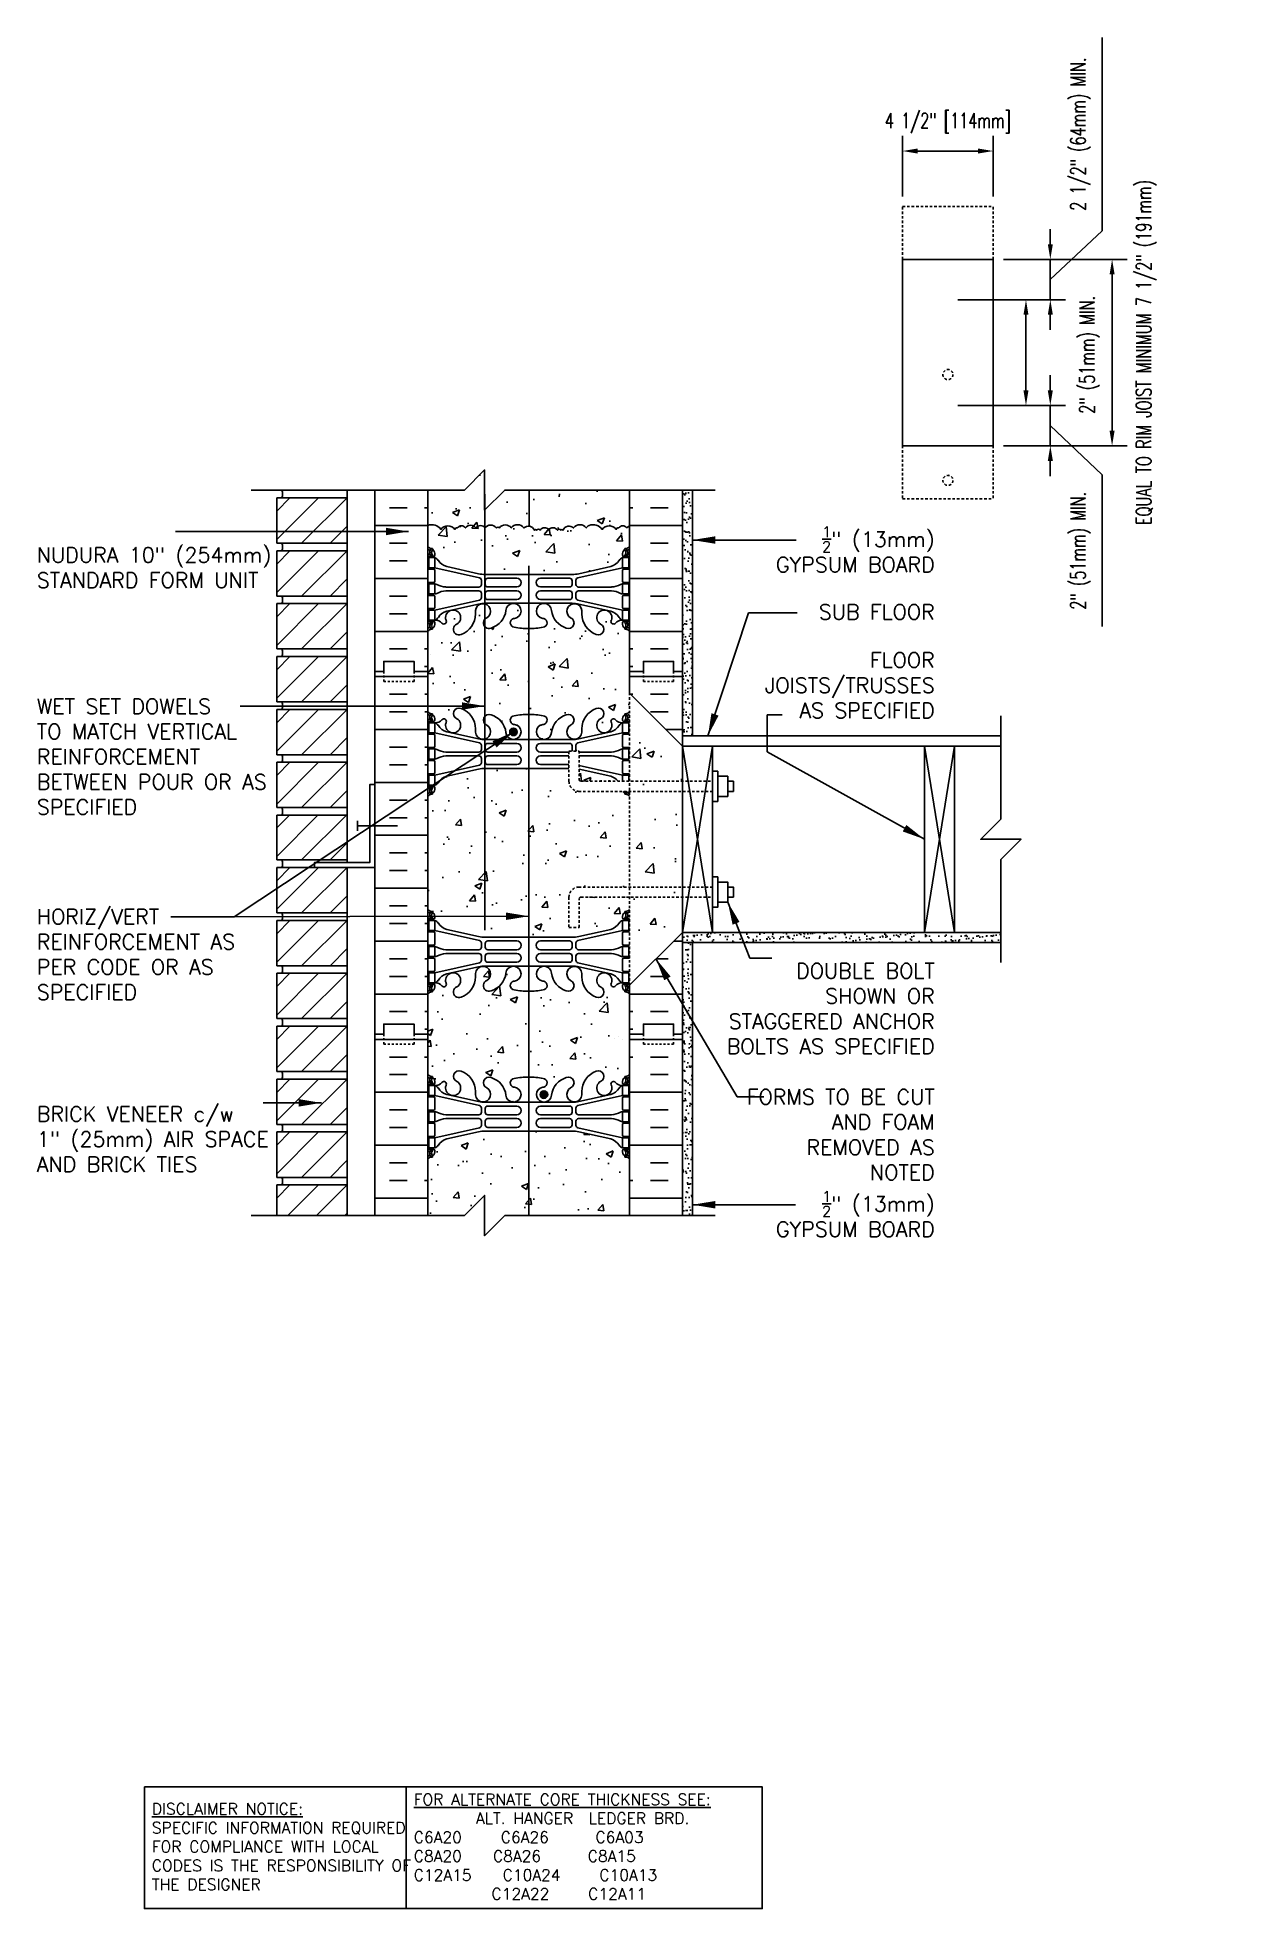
# Model space of a CAD drawing. Header units: inches. Extents: x 161 to 220.9, y 89.4 to 182.3.
import ezdxf

# ---------------------------------------------------------------- set-up
doc = ezdxf.new("R2010")
doc.units = ezdxf.units.IN
doc.header["$MEASUREMENT"] = 0
doc.header["$PDMODE"] = 3
doc.header["$PDSIZE"] = 0.0625
doc.linetypes.add('DASHED2', pattern=[0.375, 0.25, -0.125])
doc.linetypes.add('HIDDEN2', pattern=[0.1875, 0.125, -0.0625])
for name, color, linetype in [('HATCH', 12, 'Continuous'), ('LINE15', 9, 'Continuous'), ('LINE18', 9, 'Continuous'), ('line25', 2, 'Continuous'), ('LINE3', 3, 'Continuous'), ('LINE50', 5, 'Continuous'), ('LINE9', 9, 'Continuous'), ('TEXT', 4, 'Continuous'), ('Web_Edge', 9, 'Continuous')]:
    doc.layers.add(name, color=color, linetype=linetype)
doc.styles.add('DIM', font='romans.shx', dxfattribs={"width": 0.7})
doc.styles.add('ROMANS', font='romans.shx', dxfattribs={"height": 0.75})
doc.styles.get("Standard").update_dxf_attribs({"font": 'romans.shx', "height": 0.75})
doc.dimstyles.new('ext_12', dxfattribs={"dimscale": 12, "dimtxt": 0.09375, "dimasz": 0.09375, "dimexe": 0.09375, "dimexo": 0.0625, "dimgap": 0.0625, "dimtad": 1, "dimdec": 1, "dimzin": 3, "dimdsep": 46, "dimlunit": 4, "dimtxsty": 'DIM', "dimcen": 0.09, "dimdle": 0.09375, "dimclrt": 4, "dimadec": 0, "dimazin": 0, "dimtfac": 1, "dimtdec": 1, "dimtmove": 2, "dimatfit": 3, "dimfxl": 1, "dimfrac": 2, "dimtolj": 1, "dimtzin": 0, "dimarcsym": 0})
doc.dimstyles.new('ext_8', dxfattribs={"dimscale": 8, "dimtxt": 0.09375, "dimasz": 0.09375, "dimexe": 0.09375, "dimexo": 0.0625, "dimgap": 0.0625, "dimtad": 1, "dimdec": 1, "dimzin": 3, "dimdsep": 46, "dimlunit": 4, "dimtxsty": 'DIM', "dimcen": 0.09, "dimdle": 0.09375, "dimclrt": 4, "dimadec": 0, "dimazin": 0, "dimtfac": 1, "dimtdec": 1, "dimtmove": 2, "dimatfit": 3, "dimfxl": 1, "dimfrac": 2, "dimtolj": 1, "dimtzin": 0, "dimarcsym": 0})
pattern_1 = [(37.5, (81.92716, 17.50815), (-0.0157483, 0.48170594), [0, -0.38, 0, -0.425, 0, -0.40625]), (7.5, (81.92716, 17.50815), (0.4424442, 0.7055365), [0, -0.205, 0, -0.3425, 0, -0.13125]), (327.5, (81.61966, 17.50815), (0.7785355, 0.0014148), [0, -0.125, 0, -0.45, 0, -0.5875]), (317.5, (81.61966, 17.50815), (0.7515317, 0.219419), [0, -0.0625, 0, -0.295, 0, -0.3375])]

msp = doc.modelspace()

# ---------------------------------------------------------------- texts
at = {"layer": 'TEXT', "char_height": 0.75, "style": 'ROMANS'}
for s, insert, width, attachment_point in [('\\A1;{\\H0.7x;\\S1/2;}" (13mm) GYPSUM BOARD', (205.531, 156.885), 8.98542, 6), ('NUDURA 10" (254mm)\\PSTANDARD FORM UNIT', (160.988, 155.983), 11.05043, 4), ('\\A1;{\\H1x;SUB FLOOR}', (205.531, 153.782), 11.43486, 6), ('\\A1;FLOOR JOISTS/TRUSSES \\PAS SPECIFIED', (205.531, 150.143), 11.43486, 6), ('WET SET DOWELS \\PTO MATCH VERTICAL\\PREINFORCEMENT BETWEEN POUR OR AS SPECIFIED', (160.988, 146.598), 12.96959, 4), ('HORIZ/VERT REINFORCEMENT AS PER CODE OR AS SPECIFIED', (160.988, 136.788), 12.96959, 4), ('DOUBLE BOLT SHOWN OR STAGGERED ANCHOR BOLTS AS SPECIFIED', (205.531, 134.095), 11.43486, 6), ('FORMS TO BE CUT AND FOAM REMOVED AS NOTED', (205.531, 127.841), 10.52477, 6), ('BRICK VENEER c/w\\P1" (25mm) AIR SPACE AND BRICK TIES', (160.988, 127.618), 12.96959, 4), ('\\A1;{\\H0.7x;\\S1/2;}" (13mm) GYPSUM BOARD', (205.531, 123.904), 9.12069, 6)]:
    msp.add_mtext(s, dxfattribs=dict(at, insert=insert, width=width, attachment_point=attachment_point))
at = {"layer": 'TEXT', "char_height": 0.5625, "attachment_point": 4}
for s, insert, width in [('{\\LFOR ALTERNATE CORE THICKNESS SEE:\\P}        ALT. HANGER  LEDGER BRD.\\PC6A20     C6A26      C6A03     \\PC8A20    C8A26      C8A15\\PC12A15    C10A24     C10A13\\P          C12A22     C12A11', (179.685, 92.509), 23.33295), ('{\\LDISCLAIMER NOTICE:}\\PSPECIFIC INFORMATION REQUIRED FOR COMPLIANCE WITH LOCAL CODES IS THE RESPONSIBILITY OF THE DESIGNER', (166.693, 92.509), 14.00235)]:
    msp.add_mtext(s, dxfattribs=dict(at, insert=insert, width=width))

# ---------------------------------------------------------------- blocks, each defined once
blk = doc.blocks.new('*D1')
at = {"layer": 'Defpoints', "color": 0, "transparency": 16777216}
for p in [(203.932, 176.654), (203.932, 173.902), (208.432, 173.902)]:
    blk.add_point(p, dxfattribs=at)
at = {"layer": 'TEXT', "color": 0, "lineweight": -2, "transparency": 16777216}
for p, q in [((203.932, 174.402), (203.932, 177.404)), ((208.432, 174.402), (208.432, 177.404)), ((207.682, 176.654), (204.682, 176.654))]:
    blk.add_line(p, q, dxfattribs=at)
at = {"layer": 'TEXT', "color": 0, "transparency": 16777216}
for points in [[(204.682, 176.779), (204.682, 176.529), (203.932, 176.654)], [(207.682, 176.779), (207.682, 176.529), (208.432, 176.654)]]:
    blk.add_solid(points, dxfattribs=at)
at = {"layer": 'TEXT', "color": 4, "transparency": 16777216, "insert": (206.182, 178.04), "char_height": 0.75, "attachment_point": 5, "style": 'DIM'}
blk.add_mtext('\\A1;4 1/2" [114mm]', dxfattribs=at)
blk = doc.blocks.new('*D2')
at = {"layer": 'Defpoints', "color": 0, "transparency": 16777216}
for p in [(208.432, 171.277), (208.432, 162.027), (214.326, 162.027)]:
    blk.add_point(p, dxfattribs=at)
at = {"layer": 'TEXT', "color": 0, "lineweight": -2, "transparency": 16777216}
for p, q in [((208.932, 171.277), (215.076, 171.277)), ((214.326, 170.527), (214.326, 162.777)), ((208.932, 162.027), (215.076, 162.027))]:
    blk.add_line(p, q, dxfattribs=at)
at = {"layer": 'TEXT', "color": 0, "transparency": 16777216}
for points in [[(214.201, 170.527), (214.451, 170.527), (214.326, 171.277)], [(214.201, 162.777), (214.451, 162.777), (214.326, 162.027)]]:
    blk.add_solid(points, dxfattribs=at)
at = {"layer": 'TEXT', "color": 4, "transparency": 16777216, "insert": (216.021, 166.652), "char_height": 0.75, "attachment_point": 5, "rotation": 90, "style": 'DIM'}
blk.add_mtext('\\A1;EQUAL TO RIM JOIST MINIMUM 7 1/2" (191mm) ', dxfattribs=at)
blk = doc.blocks.new('*D3')
at = {"layer": 'Defpoints', "color": 0, "transparency": 16777216}
for p in [(206.182, 164.027), (211.262, 164.027), (208.432, 162.027)]:
    blk.add_point(p, dxfattribs=at)
at = {"layer": 'TEXT', "color": 0, "lineweight": -2, "transparency": 16777216}
for p, q in [((211.262, 164.777), (211.262, 165.527)), ((206.682, 164.027), (212.012, 164.027)), ((211.262, 162.027), (211.262, 164.027)), ((211.262, 162.027), (211.262, 164.027)), ((211.262, 163.027), (213.833, 160.583)), ((208.932, 162.027), (212.012, 162.027)), ((211.262, 161.277), (211.262, 160.527)), ((213.833, 160.583), (213.833, 153.058))]:
    blk.add_line(p, q, dxfattribs=at)
at = {"layer": 'TEXT', "color": 0, "transparency": 16777216}
for points in [[(211.137, 164.777), (211.387, 164.777), (211.262, 164.027)], [(211.137, 161.277), (211.387, 161.277), (211.262, 162.027)]]:
    blk.add_solid(points, dxfattribs=at)
at = {"layer": 'TEXT', "color": 4, "transparency": 16777216, "insert": (212.761, 156.82), "char_height": 0.75, "attachment_point": 5, "rotation": 90, "style": 'DIM'}
blk.add_mtext('\\A1;2" (51mm) MIN.', dxfattribs=at)
blk = doc.blocks.new('*D4')
at = {"layer": 'Defpoints', "color": 0, "transparency": 16777216}
for p in [(206.182, 169.277), (210.054, 169.277), (206.182, 164.027)]:
    blk.add_point(p, dxfattribs=at)
at = {"layer": 'TEXT', "color": 0, "lineweight": -2, "transparency": 16777216}
for p, q in [((206.682, 169.277), (210.804, 169.277)), ((210.054, 164.777), (210.054, 168.527)), ((206.682, 164.027), (210.804, 164.027))]:
    blk.add_line(p, q, dxfattribs=at)
at = {"layer": 'TEXT', "color": 0, "transparency": 16777216}
for points in [[(209.929, 168.527), (210.179, 168.527), (210.054, 169.277)], [(209.929, 164.777), (210.179, 164.777), (210.054, 164.027)]]:
    blk.add_solid(points, dxfattribs=at)
at = {"layer": 'TEXT', "color": 4, "transparency": 16777216, "insert": (213.207, 166.542), "char_height": 0.75, "attachment_point": 5, "rotation": 90, "style": 'DIM'}
blk.add_mtext('\\A1;2" (51mm) MIN.', dxfattribs=at)
blk = doc.blocks.new('*D5')
at = {"layer": 'Defpoints', "color": 0, "transparency": 16777216}
for p in [(208.432, 171.277), (211.262, 171.277), (206.182, 169.277)]:
    blk.add_point(p, dxfattribs=at)
at = {"layer": 'TEXT', "color": 0, "lineweight": -2, "transparency": 16777216}
for p, q in [((213.833, 172.691), (213.833, 182.291)), ((211.262, 172.027), (211.262, 172.777)), ((211.262, 170.277), (213.833, 172.691)), ((208.932, 171.277), (212.012, 171.277)), ((211.262, 169.277), (211.262, 171.277)), ((211.262, 169.277), (211.262, 171.277)), ((206.682, 169.277), (212.012, 169.277)), ((211.262, 168.527), (211.262, 167.777))]:
    blk.add_line(p, q, dxfattribs=at)
at = {"layer": 'TEXT', "color": 0, "transparency": 16777216}
for points in [[(211.137, 172.027), (211.387, 172.027), (211.262, 171.277)], [(211.137, 168.527), (211.387, 168.527), (211.262, 169.277)]]:
    blk.add_solid(points, dxfattribs=at)
at = {"layer": 'TEXT', "color": 4, "transparency": 16777216, "insert": (212.761, 177.491), "char_height": 0.75, "attachment_point": 5, "rotation": 90, "style": 'DIM'}
blk.add_mtext('\\A1;2 1/2" (64mm) MIN.', dxfattribs=at)

# ---------------------------------------------------------------- dimensions: what is measured, and where the dimension line sits
at = {"layer": 'TEXT'}
for base, p1, p2, text, override, picture, middle in [((211.262, 171.277), (206.182, 169.277), (208.432, 171.277), '2 1/2" (64mm) MIN.', {"dimtmove": 1}, '*D5', (213.833, 173.191)), ((210.054, 169.277), (206.182, 164.027), (206.182, 169.277), '2" (51mm) MIN.', {"dimtmove": 2}, '*D4', (213.207, 166.542)), ((211.262, 164.027), (208.432, 162.027), (206.182, 164.027), '2" (51mm) MIN.', {"dimtmove": 1}, '*D3', (213.833, 160.083))]:
    dim = msp.add_linear_dim(base=base, p1=p1, p2=p2, angle=90, text=text, dimstyle='ext_8', override=override, dxfattribs=at)
    dim.commit()
    dim.dimension.update_dxf_attribs({"geometry": picture, "text_midpoint": middle, "dimtype": 160})
dim = msp.add_linear_dim(base=(203.932, 176.654), p1=(208.432, 173.902), p2=(203.932, 173.902), dimstyle='ext_8', dxfattribs=at)
dim.commit()
dim.dimension.update_dxf_attribs({"geometry": '*D1', "text_midpoint": (206.182, 178.04), "dimtype": 160})
dim = msp.add_linear_dim(base=(214.326, 162.027), p1=(208.432, 171.277), p2=(208.432, 162.027), angle=90, text='EQUAL TO RIM JOIST MINIMUM 7 1/2" (191mm) ', dimstyle='ext_8', dxfattribs=at)
dim.commit()
dim.dimension.update_dxf_attribs({"geometry": '*D2', "text_midpoint": (216.021, 166.652), "dimtype": 160})

# ---------------------------------------------------------------- hatches: boundary and pattern name
at = {"layer": 'HATCH'}
h = msp.add_hatch(dxfattribs=at)
h.set_pattern_fill('AR-CONC', color=256, scale=0.5)
h.paths.add_polyline_path([(184.201, 159.828), (183.204, 158.831), (183.204, 157.974, -0.028837), (183.223, 157.949, -0.520567), (183.774, 157.949, -0.520567), (183.933, 157.949, -0.520567), (184.521, 157.949, -0.520567), (185.145, 157.949, -0.520567), (185.671, 157.839, -0.520567), (185.781, 157.839, -0.520567), (185.953, 157.839, -0.520567), (186.381, 157.863, -0.520567), (186.809, 157.839, -0.520567), (186.981, 157.839, -0.520567), (187.091, 157.839, -0.520567), (187.617, 157.949, -0.520567), (188.241, 157.949, -0.144542), (188.4, 158.076, -0.338949), (189.033, 157.876, -0.520567), (189.73, 157.876, -0.520567), (189.853, 157.949, -0.520567), (190.256, 157.949, -0.138194), (190.388, 158.057), (190.388, 159.828)])
h.paths.add_polyline_path([(183.204, 158.831), (183.201, 158.828), (183.201, 160.828), (182.201, 159.828), (180.388, 159.828), (180.388, 158.071, -0.34551), (181.033, 157.876, -0.520567), (181.73, 157.876, -0.520567), (181.853, 157.949, -0.520567), (182.256, 157.949, -0.520567), (182.771, 157.949, -0.484458), (183.204, 157.974)])
h.paths.add_polyline_path([(183.204, 157.974, 0.484458), (182.771, 157.949, 0.520567), (182.256, 157.949, 0.520567), (181.853, 157.949, 0.520567), (181.73, 157.876, 0.520567), (181.033, 157.876, 0.34551), (180.388, 158.071), (180.388, 157.021, 0.088416), (180.534, 156.923), (180.624, 156.923), (180.624, 156.882, -0.249069), (180.734, 156.675), (180.734, 156.607, -0.414214), (180.672, 156.545), (180.624, 156.545), (180.624, 156.475), (180.729, 156.475, -0.155529), (180.905, 156.341, 0.180914), (181.323, 156.029), (182.903, 155.676, 0.050511), (183.204, 155.64)])
h.paths.add_polyline_path([(190.042, 156.675, -0.249069), (190.152, 156.882), (190.152, 156.923), (190.242, 156.923, 0.08841), (190.388, 157.021), (190.388, 158.057, 0.138194), (190.256, 157.949, 0.520567), (189.853, 157.949, 0.520567), (189.73, 157.876, 0.520567), (189.033, 157.876, 0.338949), (188.4, 158.076, 0.144542), (188.241, 157.949, 0.520567), (187.617, 157.949, 0.520567), (187.091, 157.839, 0.520567), (186.981, 157.839, 0.520567), (186.809, 157.839, 0.520567), (186.381, 157.863, 0.520567), (185.953, 157.839, 0.520567), (185.781, 157.839, 0.520567), (185.671, 157.839, 0.520567), (185.145, 157.949, 0.520567), (184.521, 157.949, 0.520567), (183.933, 157.949, 0.520567), (183.774, 157.949, 0.520567), (183.223, 157.949, 0.028837), (183.204, 157.974), (183.204, 155.64, 0.004451), (183.23, 155.64), (185.388, 155.64), (187.546, 155.64, 0.054974), (187.873, 155.676), (189.454, 156.029, 0.180914), (189.872, 156.341, -0.155529), (190.047, 156.475), (190.152, 156.475), (190.152, 156.545), (190.105, 156.545, -0.414214), (190.042, 156.607)])
h.paths.add_polyline_path([(183.204, 153.059, -0.365579), (183.204, 153.416), (183.204, 154.184, 0.457962), (182.747, 153.846), (182.748, 153.7, -0.316114), (182.039, 152.665, -1), (181.825, 153.176, 2.155404), (181.287, 153.37), (181.298, 153.349, -0.834375), (181.087, 153.224, 0.23174), (180.729, 153.375), (180.624, 153.375), (180.624, 153.305), (180.672, 153.305, -0.414214), (180.734, 153.242), (180.734, 153.175, -0.249069), (180.624, 152.967), (180.624, 152.926), (180.534, 152.926, 0.088416), (180.388, 152.828), (180.388, 150.828), (180.388, 148.828, 0.088416), (180.534, 148.731), (180.624, 148.731), (180.624, 148.689, -0.249069), (180.734, 148.482), (180.734, 148.415, -0.414214), (180.672, 148.352), (180.624, 148.352), (180.624, 148.282), (180.729, 148.282, 0.231736), (181.087, 148.433, -0.8344), (181.298, 148.308), (181.287, 148.286, 2.155404), (181.825, 148.481, -1), (182.039, 148.992, -0.311223), (182.748, 147.976), (182.747, 147.811, 0.457962), (183.204, 147.473), (183.204, 148.241, -0.365579), (183.204, 148.598)])
h.paths.add_polyline_path([(185.388, 152.959, -0.047544), (184.674, 153.024, -0.843243), (184.64, 153.456, 0.055617), (184.819, 153.502, 1.661382), (184.258, 153.854, -0.30095), (183.522, 152.982, -0.327417), (183.204, 153.059), (183.204, 148.598, -0.327417), (183.522, 148.675, -0.30095), (184.258, 147.802, 1.661382), (184.819, 148.155, 0.055617), (184.64, 148.201, -0.843243), (184.674, 148.633, -0.047544), (185.388, 148.698)])
h.paths.add_polyline_path([(184.82, 147.83, -1), (184.445, 147.83, -1)], flags=16)
h.paths.add_polyline_path([(190.388, 152.828, 0.08841), (190.242, 152.926), (190.152, 152.926), (190.152, 152.967, -0.249069), (190.042, 153.175), (190.042, 153.242, -0.414214), (190.105, 153.305), (190.152, 153.305), (190.152, 153.375), (190.047, 153.375, 0.231736), (189.69, 153.224, -0.8344), (189.478, 153.349), (189.49, 153.37, 2.155404), (188.951, 153.176, -1), (188.738, 152.665, -0.311223), (188.029, 153.681), (188.029, 153.846, 1.661382), (187.468, 153.493, -1), (187.254, 152.982, -0.30095), (186.518, 153.854, 1.661382), (185.957, 153.502, 0.055617), (186.136, 153.456, -0.843243), (186.102, 153.024, -0.047544), (185.388, 152.959), (185.388, 148.698, -0.047544), (186.102, 148.633, -0.843243), (186.136, 148.201, 0.055617), (185.957, 148.155, 1.661382), (186.518, 147.802, -0.30095), (187.254, 148.675, -1), (187.468, 148.164, 1.661382), (188.029, 147.811), (188.029, 147.956, -0.316114), (188.738, 148.992, -1), (188.951, 148.481, 2.155404), (189.49, 148.286), (189.478, 148.308, -0.834375), (189.69, 148.433, 0.23174), (190.047, 148.282), (190.152, 148.282), (190.152, 148.352), (190.105, 148.352, -0.414214), (190.042, 148.415), (190.042, 148.482, -0.249069), (190.152, 148.689), (190.152, 148.731), (190.242, 148.731, 0.08841), (190.388, 148.828), (190.388, 149.753)])
h.paths.add_polyline_path([(182.903, 145.981), (181.323, 145.628, 0.17445), (180.915, 145.332, -0.168672), (180.729, 145.182), (180.624, 145.182), (180.624, 145.112), (180.672, 145.112, -0.414214), (180.734, 145.05), (180.734, 144.982, -0.249069), (180.624, 144.775), (180.624, 144.733), (180.534, 144.733, 0.088416), (180.388, 144.636), (180.388, 139.021, 0.088416), (180.534, 138.923), (180.624, 138.923), (180.624, 138.882, -0.249069), (180.734, 138.675), (180.734, 138.607, -0.414214), (180.672, 138.545), (180.624, 138.545), (180.624, 138.475), (180.729, 138.475, -0.168672), (180.915, 138.325, 0.17445), (181.323, 138.029), (182.903, 137.676, 0.054974), (183.23, 137.64), (185.388, 137.64), (185.388, 138.628), (185.388, 144.628), (185.388, 146.017), (183.23, 146.017, 0.054974)])
h.paths.add_polyline_path([(190.388, 144.636, 0.08841), (190.242, 144.733), (190.152, 144.733), (190.152, 144.775, -0.137883), (190.065, 144.878), (187.885, 144.878, -0.414214), (187.385, 145.378), (187.385, 146.017), (185.388, 146.017), (185.388, 144.628), (185.388, 138.628), (185.388, 137.64), (187.546, 137.64, 0.054974), (187.873, 137.676), (189.454, 138.029, 0.17445), (189.861, 138.325, -0.168672), (190.047, 138.475), (190.152, 138.475), (190.152, 138.545), (190.105, 138.545, -0.414214), (190.042, 138.607), (190.042, 138.675, -0.249069), (190.152, 138.882), (190.152, 138.923), (190.242, 138.923, 0.08841), (190.388, 139.021), (190.388, 139.628), (187.985, 139.628, 0.414214), (187.885, 139.528), (187.885, 138.128), (187.385, 138.128), (187.385, 139.628, -0.414214), (187.885, 140.128), (190.388, 140.128)])
h.paths.add_polyline_path([(189.454, 145.628), (187.885, 145.978), (187.885, 145.478, 0.414214), (187.985, 145.378), (189.827, 145.378, 0.154445)], flags=17)
h.paths.add_polyline_path([(185.388, 134.959, -0.047544), (184.674, 135.024, -0.843243), (184.64, 135.456, 0.055617), (184.819, 135.502, 1.661382), (184.258, 135.854, -0.30095), (183.522, 134.982, -1), (183.308, 135.493, 1.661382), (182.747, 135.846), (182.748, 135.7, -0.316114), (182.039, 134.665, -1), (181.825, 135.176, 2.155404), (181.287, 135.37), (181.298, 135.349, -0.834375), (181.087, 135.224, 0.23174), (180.729, 135.375), (180.624, 135.375), (180.624, 135.305), (180.672, 135.305, -0.414214), (180.734, 135.242), (180.734, 135.175, -0.249069), (180.624, 134.967), (180.624, 134.926), (180.534, 134.926, 0.088416), (180.388, 134.828), (180.388, 132.828), (180.388, 130.828, 0.088416), (180.534, 130.731), (180.624, 130.731), (180.624, 130.689, -0.249069), (180.734, 130.482), (180.734, 130.415, -0.414214), (180.672, 130.352), (180.624, 130.352), (180.624, 130.282), (180.729, 130.282, 0.231736), (181.087, 130.433, -0.8344), (181.298, 130.308), (181.287, 130.286, 2.155404), (181.825, 130.481, -1), (182.039, 130.992, -0.311223), (182.748, 129.976), (182.747, 129.811, 1.661382), (183.308, 130.164, -1), (183.522, 130.675, -0.30095), (184.258, 129.802, 1.661382), (184.819, 130.155, 0.055617), (184.64, 130.201, -0.843243), (184.674, 130.633, -0.047544), (185.388, 130.698)])
h.paths.add_polyline_path([(190.388, 132.828), (190.388, 134.828, 0.08841), (190.242, 134.926), (190.152, 134.926), (190.152, 134.967, -0.249069), (190.042, 135.175), (190.042, 135.242, -0.414214), (190.105, 135.305), (190.152, 135.305), (190.152, 135.375), (190.047, 135.375, 0.231736), (189.69, 135.224, -0.8344), (189.478, 135.349), (189.49, 135.37, 2.155404), (188.951, 135.176, -1), (188.738, 134.665, -0.311223), (188.029, 135.681), (188.029, 135.846, 1.661382), (187.468, 135.493, -1), (187.254, 134.982, -0.30095), (186.518, 135.854, 1.661382), (185.957, 135.502, 0.055617), (186.136, 135.456, -0.843243), (186.102, 135.024, -0.047544), (185.388, 134.959), (185.388, 130.698, -0.047544), (186.102, 130.633, -0.843243), (186.136, 130.201, 0.055617), (185.957, 130.155, 1.661382), (186.518, 129.802, -0.30095), (187.254, 130.675, -1), (187.468, 130.164, 1.661382), (188.029, 129.811), (188.029, 129.956, -0.316114), (188.738, 130.992, -1), (188.951, 130.481, 2.155404), (189.49, 130.286), (189.478, 130.308, -0.834375), (189.69, 130.433, 0.23174), (190.047, 130.282), (190.152, 130.282), (190.152, 130.352), (190.105, 130.352, -0.414214), (190.042, 130.415), (190.042, 130.482, -0.249069), (190.152, 130.689), (190.152, 130.731), (190.242, 130.731, 0.08841), (190.388, 130.828)])
h.paths.add_polyline_path([(186.332, 129.83, -1), (185.957, 129.83, -1)], flags=16)
h.paths.add_polyline_path([(190.388, 126.636, 0.08841), (190.242, 126.733), (190.152, 126.733), (190.152, 126.775, -0.249069), (190.042, 126.982), (190.042, 127.05, -0.414214), (190.105, 127.112), (190.152, 127.112), (190.152, 127.182), (190.047, 127.182, -0.168672), (189.861, 127.332, 0.17445), (189.454, 127.628), (187.873, 127.981, 0.054974), (187.546, 128.017), (185.388, 128.017), (185.388, 123.828), (190.388, 123.828)])
h.paths.add_polyline_path([(185.388, 128.017), (183.23, 128.017, 0.054974), (182.903, 127.981), (181.323, 127.628, 0.17445), (180.915, 127.332, -0.168672), (180.729, 127.182), (180.624, 127.182), (180.624, 127.112), (180.672, 127.112, -0.414214), (180.734, 127.05), (180.734, 126.982, -0.249069), (180.624, 126.775), (180.624, 126.733), (180.534, 126.733, 0.088416), (180.388, 126.636), (180.388, 123.828), (182.201, 123.828), (183.201, 124.828), (183.201, 122.828), (184.201, 123.828), (185.388, 123.828)])
h = msp.add_hatch(dxfattribs=at)
h.set_pattern_fill('ANSI31', color=256, scale=8, style=0)
h.set_pattern_definition([(45, (99.1038, 69.2413), (-0.707107, 0.707107), [])])
h.paths.add_polyline_path([(176.388, 159.828), (172.888, 159.828), (172.888, 159.819), (176.388, 159.819)])
h = msp.add_hatch(dxfattribs=at)
h.set_pattern_fill('AR-SAND', color=256, scale=0.25, style=0)
h.set_pattern_definition(pattern_1)
h.paths.add_polyline_path([(193.513, 159.828), (193.013, 159.828), (193.013, 150.828), (193.013, 147.628), (193.513, 147.628)])
h = msp.add_hatch(dxfattribs=at)
h.set_pattern_fill('ANSI31', color=256, scale=8, style=0)
h.set_pattern_definition([(45, (99.1038, 66.6163), (-0.707107, 0.707107), [])])
h.paths.add_polyline_path([(176.388, 157.194), (176.388, 159.444), (172.888, 159.444), (172.888, 157.194)])
h = msp.add_hatch(dxfattribs=at)
h.set_pattern_fill('ANSI31', color=256, scale=8, style=0)
h.set_pattern_definition([(45, (99.1038, 63.9913), (-0.707107, 0.707107), [])])
h.paths.add_polyline_path([(176.388, 154.569), (176.388, 156.819), (172.888, 156.819), (172.888, 154.569)])
h = msp.add_hatch(dxfattribs=at)
h.set_pattern_fill('ANSI31', color=256, scale=8, style=0)
h.set_pattern_definition([(45, (99.1038, 61.3663), (-0.707107, 0.707107), [])])
h.paths.add_polyline_path([(176.388, 151.944), (176.388, 154.194), (172.888, 154.194), (172.888, 151.944)])
h = msp.add_hatch(dxfattribs=at)
h.set_pattern_fill('ANSI31', color=256, scale=8, style=0)
h.set_pattern_definition([(45, (99.1038, 58.7413), (-0.707107, 0.707107), [])])
h.paths.add_polyline_path([(176.388, 149.319), (176.388, 151.569), (172.888, 151.569), (172.888, 149.319)])
h = msp.add_hatch(dxfattribs=at)
h.set_pattern_fill('INSUL', color=256, scale=7, style=0)
h.set_pattern_definition([(0, (-2745.7733, -264.181), (0, 2.625), []), (0, (-2745.7733, -263.306), (0, 2.625), [0.875, -0.875]), (0, (-2745.7733, -262.431), (0, 2.625), [0.875, -0.875])])
h.paths.add_polyline_path([(177.763, 132.828), (178.201, 132.828), (178.201, 133.328), (179.701, 133.328), (179.701, 132.828), (180.388, 132.828), (180.388, 150.828), (179.701, 150.828), (179.701, 151.328), (178.201, 151.328), (178.201, 150.828), (177.763, 150.828)])
h = msp.add_hatch(dxfattribs=at)
h.set_pattern_fill('INSUL', color=256, scale=7, style=0)
h.set_pattern_definition([(180, (3116.5498, -264.181), (0, 2.625), []), (180, (3116.5498, -263.306), (0, 2.625), [0.875, -0.875]), (180, (3116.5498, -262.431), (0, 2.625), [0.875, -0.875])])
h.paths.add_polyline_path([(193.013, 137.878), (190.388, 135.253), (190.388, 132.828), (191.076, 132.828), (191.076, 133.328), (192.576, 133.328), (192.576, 132.828), (193.013, 132.828)])
h.paths.add_polyline_path([(190.388, 149.753), (193.013, 147.128), (193.013, 150.828), (192.576, 150.828), (192.576, 151.328), (191.076, 151.328), (191.076, 150.828), (190.388, 150.828)])
h = msp.add_hatch(dxfattribs=at)
h.set_pattern_fill('ANSI31', color=256, scale=8, style=0)
h.set_pattern_definition([(45, (99.1038, 56.1163), (-0.707107, 0.707107), [])])
h.paths.add_polyline_path([(176.388, 146.694), (176.388, 148.944), (172.888, 148.944), (172.888, 146.694)])
h = msp.add_hatch(dxfattribs=at)
h.set_pattern_fill('AR-CONC', color=256, scale=0.5, style=0)
h.set_pattern_definition([(50, (56.9642, -12.7608), (3.5863, -0.31376), [0.375, -4.125]), (355, (56.9642, -12.7608), (-0.693757, 3.76096), [0.3, -3.3]), (100.4514, (57.263, -12.787), (2.892547, 3.4472), [0.3187, -3.50571]), (46.1842, (56.964, -11.761), (5.336205, -0.827595), [0.5625, -6.1875]), (96.6356, (57.409, -11.83), (4.67331, 4.87059), [0.47805, -5.25856]), (351.1842, (56.964, -11.761), (4.67331, 4.8706), [0.45, -4.95]), (21, (57.4642, -12.0108), (2.984535, -2.013094), [0.375, -4.125]), (326, (57.4642, -12.0108), (1.216577, 3.62575), [0.3, -3.3]), (71.4514, (57.713, -12.1786), (4.201113, 1.61265), [0.3187, -3.50571]), (37.5, (56.9642, -12.7608), (0.060799, 1.664469), [0, -3.26, 0, -3.35, 0, -3.3125]), (7.5, (56.9642, -12.7608), (1.315348, 1.972059), [0, -1.91, 0, -3.185, 0, -1.2625]), (327.5, (55.8492, -12.7608), (2.669112, -0.112774), [0, -1.25, 0, -3.9, 0, -5.175]), (317.5, (55.3492, -12.7608), (2.91593, 0.500525), [0, -1.625, 0, -2.59, 0, -3.675])])
h.paths.add_polyline_path([(193.013, 144.566), (190.388, 144.566), (190.388, 140.441), (193.013, 140.441)])
h.paths.add_polyline_path([(193.013, 139.003), (193.013, 139.941), (190.388, 139.941), (190.388, 136.378)])
h.paths.add_polyline_path([(190.388, 148.628), (190.388, 145.066), (193.013, 145.066), (193.013, 146.003)])
h = msp.add_hatch(dxfattribs=at)
h.set_pattern_fill('ANSI31', color=256, scale=8, style=0)
h.set_pattern_definition([(45, (99.1038, 53.4913), (-0.707107, 0.707107), [])])
h.paths.add_polyline_path([(176.388, 144.069), (176.388, 146.319), (172.888, 146.319), (172.888, 144.069)])
h = msp.add_hatch(dxfattribs=at)
h.set_pattern_fill('ANSI31', color=256, scale=8, style=0)
h.set_pattern_definition([(45, (99.1038, 48.271), (-0.707107, 0.707107), [])])
h.paths.add_polyline_path([(176.388, 138.849), (176.388, 141.099), (172.888, 141.099), (172.888, 138.849)])
h = msp.add_hatch(dxfattribs=at)
h.set_pattern_fill('ANSI31', color=256, scale=8, style=0)
h.set_pattern_definition([(45, (99.1038, 45.646), (-0.707107, 0.707107), [])])
h.paths.add_polyline_path([(176.388, 136.224), (176.388, 138.474), (172.888, 138.474), (172.888, 136.224)])
h = msp.add_hatch(dxfattribs=at)
h.set_pattern_fill('AR-SAND', color=256, scale=0.25, style=0)
h.set_pattern_definition(pattern_1)
h.paths.add_polyline_path([(208.81, 137.378), (208.81, 137.878), (193.013, 137.878), (193.013, 137.378)])
h = msp.add_hatch(dxfattribs=at)
h.set_pattern_fill('AR-SAND', color=256, scale=0.25, style=0)
h.set_pattern_definition(pattern_1)
h.paths.add_polyline_path([(193.513, 137.378), (193.013, 137.378), (193.013, 132.828), (193.013, 123.828), (193.513, 123.828)])
h = msp.add_hatch(dxfattribs=at)
h.set_pattern_fill('ANSI31', color=256, scale=8, style=0)
h.set_pattern_definition([(45, (99.1038, 43.021), (-0.707107, 0.707107), [])])
h.paths.add_polyline_path([(176.388, 133.599), (176.388, 135.849), (172.888, 135.849), (172.888, 133.599)])
h = msp.add_hatch(dxfattribs=at)
h.set_pattern_fill('ANSI31', color=256, scale=8, style=0)
h.set_pattern_definition([(45, (99.1038, 40.396), (-0.707107, 0.707107), [])])
h.paths.add_polyline_path([(176.388, 130.974), (176.388, 133.224), (172.888, 133.224), (172.888, 130.974)])
h = msp.add_hatch(dxfattribs=at)
h.set_pattern_fill('ANSI31', color=256, scale=8, style=0)
h.set_pattern_definition([(45, (99.1038, 37.771), (-0.707107, 0.707107), [])])
h.paths.add_polyline_path([(176.388, 128.349), (176.388, 130.599), (172.888, 130.599), (172.888, 128.349)])
h = msp.add_hatch(dxfattribs=at)
h.set_pattern_fill('ANSI31', color=256, scale=8, style=0)
h.set_pattern_definition([(45, (99.1038, 35.146), (-0.707107, 0.707107), [])])
h.paths.add_polyline_path([(176.388, 125.724), (176.388, 127.974), (172.888, 127.974), (172.888, 125.724)])
h = msp.add_hatch(dxfattribs=at)
h.set_pattern_fill('ANSI31', color=256, scale=8, style=0)
h.set_pattern_definition([(45, (99.1038, 32.521), (-0.707107, 0.707107), [])])
h.paths.add_polyline_path([(172.888, 123.828), (176.388, 123.828), (176.388, 125.349), (172.888, 125.349)])
at = {"layer": 'LINE3'}
for points in [[(184.445, 147.83, 1), (184.82, 147.83, 1)], [(185.957, 129.83, 1), (186.332, 129.83, 1)]]:
    msp.add_hatch(color=256, dxfattribs=at).paths.add_polyline_path(points)

# ---------------------------------------------------------------- linework, layer by layer
at = {"layer": 'HATCH'}
for p, q in [((178.477, 159.819), (179.352, 159.819)), ((180.227, 159.819), (180.388, 159.819)), ((190.55, 159.819), (190.388, 159.819)), ((192.3, 159.819), (191.425, 159.819)), ((178.477, 158.944), (179.352, 158.944)), ((180.227, 158.944), (180.388, 158.944)), ((190.55, 158.944), (190.388, 158.944)), ((192.3, 158.944), (191.425, 158.944)), ((177.763, 158.069), (180.388, 158.069)), ((193.013, 158.069), (190.388, 158.069)), ((178.477, 157.194), (179.352, 157.194)), ((192.3, 157.194), (191.425, 157.194)), ((178.477, 156.319), (179.352, 156.319)), ((192.3, 156.319), (191.425, 156.319)), ((177.763, 155.444), (180.388, 155.444)), ((193.013, 155.444), (190.388, 155.444)), ((178.477, 154.569), (179.352, 154.569)), ((192.3, 154.569), (191.425, 154.569)), ((178.477, 153.694), (179.352, 153.694)), ((192.3, 153.694), (191.425, 153.694)), ((177.763, 152.819), (180.388, 152.819)), ((193.013, 152.819), (190.388, 152.819)), ((178.477, 151.944), (179.352, 151.944)), ((180.227, 151.944), (180.388, 151.944)), ((180.523, 151.665), (180.523, 151.665)), ((190.55, 151.944), (190.388, 151.944)), ((192.3, 151.944), (191.425, 151.944)), ((180.227, 151.069), (180.388, 151.069)), ((190.55, 151.069), (190.388, 151.069)), ((206.513, 147.128), (205.013, 137.878)), ((205.013, 147.128), (206.513, 137.878)), ((172.888, 143.065), (173.517, 143.694)), ((172.888, 141.651), (174.931, 143.694)), ((174.125, 141.474), (176.346, 143.694)), ((175.539, 141.474), (176.388, 142.323)), ((177.763, 132.569), (180.388, 132.569)), ((189.661, 132.602), (189.661, 132.602)), ((189.832, 132.707), (189.832, 132.707)), ((190.058, 132.584), (190.058, 132.584)), ((193.013, 132.569), (190.388, 132.569)), ((178.477, 131.694), (179.352, 131.694)), ((180.227, 131.694), (180.388, 131.694)), ((190.55, 131.694), (190.388, 131.694)), ((192.3, 131.694), (191.425, 131.694)), ((178.477, 130.819), (179.352, 130.819)), ((192.3, 130.819), (191.425, 130.819)), ((177.763, 129.944), (180.388, 129.944)), ((178.477, 129.069), (179.352, 129.069)), ((193.013, 129.944), (190.388, 129.944)), ((192.3, 129.069), (191.425, 129.069)), ((178.477, 128.194), (179.352, 128.194)), ((192.3, 128.194), (191.425, 128.194)), ((177.763, 127.319), (180.388, 127.319)), ((193.013, 127.319), (190.388, 127.319)), ((178.477, 126.444), (179.352, 126.444)), ((192.3, 126.444), (191.425, 126.444)), ((178.477, 125.569), (179.352, 125.569)), ((180.227, 125.569), (180.388, 125.569)), ((190.55, 125.569), (190.388, 125.569)), ((192.3, 125.569), (191.425, 125.569)), ((177.763, 124.694), (180.388, 124.694)), ((193.013, 124.694), (190.388, 124.694))]:
    msp.add_line(p, q, dxfattribs=at)
at = {"layer": 'HATCH', "linetype": 'Continuous'}
for p, q in [((193.013, 147.128), (194.513, 137.878)), ((194.513, 147.128), (193.013, 137.878))]:
    msp.add_line(p, q, dxfattribs=at)
at = {"layer": 'HATCH'}
for points in [[(180.383, 158.069, -0.348494), (181.033, 157.876, -0.520567), (181.73, 157.876, -0.520567), (181.853, 157.949, -0.520567), (182.256, 157.949, -0.520567), (182.771, 157.949, -0.520567), (183.223, 157.949, -0.520567), (183.774, 157.949, -0.520567), (183.933, 157.949, -0.520567), (184.521, 157.949, -0.520567), (185.145, 157.949, -0.520567), (185.671, 157.839, -0.520567), (185.781, 157.839, -0.520567), (185.953, 157.839, -0.520567), (186.381, 157.863)], [(188.388, 158.07, 0.135269), (188.241, 157.949, 0.520567), (187.617, 157.949, 0.520567), (187.091, 157.839, 0.520567), (186.981, 157.839, 0.520567), (186.809, 157.839, 0.520567), (186.381, 157.863)], [(188.383, 158.069, -0.348494), (189.033, 157.876, -0.520567), (189.73, 157.876, -0.520567), (189.853, 157.949, -0.520567), (190.256, 157.949, -0.138194), (190.388, 158.057, -0.138194)]]:
    msp.add_lwpolyline(points, format="xyb", dxfattribs=at)
for centre in [(172.77, 159.632), (172.77, 157.007), (172.77, 154.382), (172.77, 151.757), (172.77, 149.132), (172.77, 146.507), (172.77, 143.882), (172.77, 141.286), (172.77, 138.661), (172.77, 136.036), (172.77, 133.411), (172.77, 130.786), (172.77, 128.161), (172.77, 125.536)]:
    msp.add_arc(centre, 0.413, 333.03298, 26.96702, dxfattribs=at)
at = {"layer": 'LINE15', "color": 8, "linetype": 'HIDDEN2'}
msp.add_lwpolyline([(187.885, 144.878, -0.414214), (187.385, 145.378), (187.385, 146.878), (187.885, 146.878), (187.885, 145.478, 0.414214), (187.985, 145.378)], format="xyb", dxfattribs=at)
at = {"layer": 'LINE15', "linetype": 'HIDDEN2'}
for points in [[(194.513, 144.878), (187.885, 144.878)], [(187.985, 145.378), (194.513, 145.378)], [(194.513, 140.128), (187.885, 140.128)], [(187.985, 139.628), (194.513, 139.628)]]:
    msp.add_lwpolyline(points, dxfattribs=at)
msp.add_lwpolyline([(187.885, 140.128, 0.414214), (187.385, 139.628), (187.385, 138.128), (187.885, 138.128), (187.885, 139.528, -0.414214), (187.985, 139.628)], format="xyb", dxfattribs=at)
at = {"layer": 'LINE18'}
for p, q in [((203.932, 171.277), (203.932, 162.027)), ((203.932, 171.277), (208.432, 171.277)), ((208.432, 162.027), (208.432, 171.277)), ((203.932, 162.027), (208.432, 162.027))]:
    msp.add_line(p, q, dxfattribs=at)
for points in [[(194.513, 144.378), (194.763, 144.378), (194.763, 145.878), (194.513, 145.878)], [(194.763, 144.628), (195.263, 144.628), (195.263, 145.628), (194.763, 145.628)], [(194.513, 140.628), (194.763, 140.628), (194.763, 139.128), (194.513, 139.128)], [(194.763, 140.378), (195.263, 140.378), (195.263, 139.378), (194.763, 139.378)]]:
    msp.add_lwpolyline(points, close=True, dxfattribs=at)
for points in [[(195.263, 144.878), (195.544, 144.878), (195.544, 145.378), (195.263, 145.378)], [(195.263, 140.128), (195.544, 140.128), (195.544, 139.628), (195.263, 139.628)]]:
    msp.add_lwpolyline(points, dxfattribs=at)
at = {"layer": 'line25'}
for p, q in [((172.888, 159.819), (172.888, 159.828)), ((176.388, 159.819), (172.888, 159.819)), ((176.388, 159.828), (176.388, 141.349)), ((180.388, 159.828), (180.388, 150.828)), ((190.388, 149.753), (190.388, 159.828)), ((172.888, 157.194), (172.888, 159.444)), ((176.388, 159.444), (172.888, 159.444)), ((176.388, 157.194), (172.888, 157.194)), ((172.888, 154.569), (172.888, 156.819)), ((176.388, 156.819), (172.888, 156.819)), ((176.388, 154.569), (172.888, 154.569)), ((172.888, 151.944), (172.888, 154.194)), ((176.388, 154.194), (172.888, 154.194)), ((176.388, 151.944), (172.888, 151.944)), ((172.888, 149.319), (172.888, 151.569)), ((176.388, 151.569), (172.888, 151.569)), ((180.388, 150.828), (180.388, 132.828)), ((193.013, 147.128), (190.388, 149.753)), ((176.388, 149.319), (172.888, 149.319)), ((176.388, 148.944), (172.888, 148.944)), ((172.888, 146.694), (172.888, 148.944)), ((193.013, 147.128), (208.81, 147.128)), ((193.013, 147.128), (193.013, 137.878)), ((205.013, 137.878), (205.013, 147.128)), ((206.513, 137.878), (206.513, 147.128)), ((176.388, 146.694), (172.888, 146.694)), ((172.888, 144.069), (172.888, 146.319)), ((176.388, 146.319), (172.888, 146.319)), ((193.013, 145.378), (193.013, 144.628)), ((176.388, 144.069), (172.888, 144.069)), ((172.888, 141.474), (172.888, 143.694)), ((176.388, 143.694), (172.888, 143.694)), ((176.388, 141.474), (172.888, 141.474)), ((172.888, 138.849), (172.888, 141.099)), ((176.388, 141.099), (172.888, 141.099)), ((176.388, 141.099), (176.388, 123.828)), ((176.388, 138.849), (172.888, 138.849)), ((172.888, 136.224), (172.888, 138.474)), ((176.388, 138.474), (172.888, 138.474)), ((193.013, 137.878), (190.388, 135.253)), ((193.013, 137.878), (208.81, 137.878)), ((193.013, 137.878), (196.013, 137.878)), ((176.388, 136.224), (172.888, 136.224)), ((176.388, 135.849), (172.888, 135.849)), ((172.888, 133.599), (172.888, 135.849)), ((190.388, 132.828), (190.388, 135.253)), ((176.388, 133.599), (172.888, 133.599)), ((176.388, 133.224), (172.888, 133.224)), ((172.888, 130.974), (172.888, 133.224)), ((180.388, 132.828), (180.388, 123.828)), ((190.388, 123.828), (190.388, 132.828)), ((176.388, 130.974), (172.888, 130.974)), ((176.388, 130.599), (172.888, 130.599)), ((172.888, 128.349), (172.888, 130.599)), ((176.388, 128.349), (172.888, 128.349)), ((176.388, 127.974), (172.888, 127.974)), ((172.888, 125.724), (172.888, 127.974)), ((176.388, 125.724), (172.888, 125.724)), ((176.388, 125.349), (172.888, 125.349)), ((172.888, 123.828), (172.888, 125.349))]:
    msp.add_line(p, q, dxfattribs=at)
msp.add_lwpolyline([(193.013, 137.878), (194.513, 137.878), (194.513, 147.128), (193.013, 147.128)], close=True, dxfattribs=at)
at = {"layer": 'LINE3'}
for p, q in [((185.411, 158.058), (185.411, 159.828)), ((183.204, 159.619), (183.204, 137.991)), ((185.388, 156.066), (185.388, 144.628)), ((185.388, 144.628), (185.388, 138.628)), ((185.388, 138.628), (185.388, 123.828))]:
    msp.add_line(p, q, dxfattribs=at)
for centre in [(184.632, 147.83), (186.144, 129.83)]:
    msp.add_circle(centre, 0.188, dxfattribs=at)
at = {"layer": 'LINE50'}
for p, q in [((177.763, 150.828), (177.763, 159.828)), ((193.013, 150.828), (193.013, 159.828)), ((177.763, 132.828), (177.763, 150.828)), ((193.013, 144.628), (193.013, 150.828)), ((193.013, 132.828), (193.013, 147.628)), ((177.763, 123.828), (177.763, 132.828)), ((193.013, 123.828), (193.013, 132.828))]:
    msp.add_line(p, q, dxfattribs=at)
for points in [[(180.388, 150.828), (179.701, 150.828), (179.701, 151.328), (178.201, 151.328), (178.201, 150.828), (177.763, 150.828)], [(177.763, 150.828), (178.201, 150.828), (178.201, 151.328), (179.701, 151.328), (179.701, 150.828), (180.388, 150.828)], [(190.388, 150.828), (191.076, 150.828), (191.076, 151.328), (192.576, 151.328), (192.576, 150.828), (193.013, 150.828)], [(193.013, 150.828), (192.576, 150.828), (192.576, 151.328), (191.076, 151.328), (191.076, 150.828), (190.388, 150.828)], [(177.763, 132.828), (178.201, 132.828), (178.201, 133.328), (179.701, 133.328), (179.701, 132.828), (180.388, 132.828)], [(180.388, 132.828), (179.701, 132.828), (179.701, 133.328), (178.201, 133.328), (178.201, 132.828), (177.763, 132.828)], [(193.013, 132.828), (192.576, 132.828), (192.576, 133.328), (191.076, 133.328), (191.076, 132.828), (190.388, 132.828)], [(190.388, 132.828), (191.076, 132.828), (191.076, 133.328), (192.576, 133.328), (192.576, 132.828), (193.013, 132.828)]]:
    msp.add_lwpolyline(points, dxfattribs=at)
at = {"layer": 'LINE9', "linetype": 'HIDDEN2'}
for p, q in [((203.932, 173.902), (208.432, 173.902)), ((203.932, 171.277), (203.932, 173.902)), ((208.432, 171.277), (208.432, 173.902)), ((203.932, 162.027), (203.932, 159.402)), ((208.432, 162.027), (208.432, 159.402)), ((203.932, 159.402), (208.432, 159.402)), ((190.388, 135.253), (190.388, 149.753))]:
    msp.add_line(p, q, dxfattribs=at)
at = {"layer": 'LINE9'}
for p, q in [((193.513, 159.828), (193.513, 147.628)), ((193.013, 147.628), (208.81, 147.628)), ((176.888, 143.161), (176.888, 143.411)), ((176.888, 143.161), (178.888, 143.161)), ((176.888, 143.161), (176.888, 142.911)), ((193.013, 137.378), (208.81, 137.378)), ((193.513, 123.828), (193.513, 137.378))]:
    msp.add_line(p, q, dxfattribs=at)
for points in [[(171.628, 159.828), (182.201, 159.828), (183.201, 160.828), (183.201, 158.828), (184.201, 159.828), (194.629, 159.828)], [(208.81, 148.628), (208.81, 143.503), (207.81, 142.503), (209.81, 142.503), (208.81, 141.503), (208.81, 136.378)], [(171.628, 123.828), (182.201, 123.828), (183.201, 124.828), (183.201, 122.828), (184.201, 123.828), (194.629, 123.828)]]:
    msp.add_lwpolyline(points, dxfattribs=at)
at = {"layer": 'LINE9', "linetype": 'DASHED2', "ltscale": 0.15}
for points in [[(179.701, 150.828), (179.701, 150.828), (179.701, 150.328), (178.201, 150.328), (178.201, 150.828), (178.201, 150.828)], [(179.701, 150.828), (179.701, 150.828), (179.701, 150.328), (178.201, 150.328), (178.201, 150.828), (178.201, 150.828)], [(192.576, 150.828), (192.576, 150.828), (192.576, 150.328), (191.076, 150.328), (191.076, 150.828), (191.076, 150.828)], [(192.576, 150.828), (192.576, 150.828), (192.576, 150.328), (191.076, 150.328), (191.076, 150.828), (191.076, 150.828)], [(179.701, 132.828), (179.701, 132.828), (179.701, 132.328), (178.201, 132.328), (178.201, 132.828), (178.201, 132.828)], [(179.701, 132.828), (179.701, 132.828), (179.701, 132.328), (178.201, 132.328), (178.201, 132.828), (178.201, 132.828)], [(192.576, 132.828), (192.576, 132.828), (192.576, 132.328), (191.076, 132.328), (191.076, 132.828), (191.076, 132.828)], [(192.576, 132.828), (192.576, 132.828), (192.576, 132.328), (191.076, 132.328), (191.076, 132.828), (191.076, 132.828)]]:
    msp.add_lwpolyline(points, dxfattribs=at)
at = {"layer": 'LINE9'}
msp.add_lwpolyline([(177.763, 145.224), (177.513, 145.224), (177.513, 141.349), (174.763, 141.349), (174.763, 141.099), (177.763, 141.099)], close=True, dxfattribs=at)
at = {"layer": 'LINE9', "linetype": 'HIDDEN2'}
for centre in [(206.182, 165.561), (206.182, 160.311)]:
    msp.add_circle(centre, 0.25, dxfattribs=at)
at = {"layer": 'TEXT'}
msp.add_line((197.223, 148.668), (197.953, 148.668), dxfattribs=at)
msp.add_lwpolyline([(166.326, 95.475), (179.31, 95.475), (179.31, 89.437), (166.326, 89.437)], close=True, dxfattribs=at)
msp.add_lwpolyline([(179.31, 95.475), (196.97, 95.475), (196.97, 89.437), (179.31, 89.437)], dxfattribs=at)
at = {"layer": 'Web_Edge'}
for p, q in [((180.388, 156.645), (180.466, 156.645)), ((180.388, 156.545), (180.672, 156.545)), ((180.534, 156.923), (180.624, 156.923)), ((180.534, 156.545), (180.534, 156.475)), ((180.624, 156.923), (180.624, 156.882)), ((180.624, 156.545), (180.624, 156.475)), ((180.734, 156.675), (180.734, 156.607)), ((182.903, 155.676), (181.323, 156.029)), ((187.873, 155.676), (189.454, 156.029)), ((190.042, 156.675), (190.042, 156.607)), ((190.388, 156.545), (190.105, 156.545)), ((190.242, 156.923), (190.152, 156.923)), ((190.152, 156.923), (190.152, 156.882)), ((190.152, 156.545), (190.152, 156.475)), ((190.242, 156.545), (190.242, 156.475)), ((190.388, 156.645), (190.31, 156.645)), ((180.388, 155.905), (180.672, 155.905)), ((180.388, 155.245), (180.672, 155.245)), ((180.534, 155.975), (180.534, 155.905)), ((180.534, 155.245), (180.534, 155.175)), ((180.624, 155.975), (180.624, 155.905)), ((180.624, 155.245), (180.624, 155.175)), ((182.947, 155.478), (180.729, 155.975)), ((180.734, 155.842), (180.734, 155.307)), ((183.044, 155.144), (183.044, 155.356)), ((183.23, 155.64), (185.388, 155.64)), ((183.232, 155.145), (183.232, 155.329)), ((183.357, 155.454), (184.796, 155.454)), ((187.546, 155.64), (185.388, 155.64)), ((187.419, 155.454), (185.98, 155.454)), ((187.544, 155.145), (187.544, 155.329)), ((187.732, 155.144), (187.732, 155.356)), ((187.83, 155.478), (190.047, 155.975)), ((190.042, 155.842), (190.042, 155.307)), ((190.388, 155.905), (190.105, 155.905)), ((190.388, 155.245), (190.105, 155.245)), ((190.152, 155.975), (190.152, 155.905)), ((190.152, 155.245), (190.152, 155.175)), ((190.242, 155.975), (190.242, 155.905)), ((190.242, 155.245), (190.242, 155.175)), ((180.388, 154.605), (180.672, 154.605)), ((180.534, 154.605), (180.534, 154.675)), ((180.624, 154.605), (180.624, 154.675)), ((182.947, 154.371), (180.729, 153.875)), ((180.734, 154.007), (180.734, 154.542)), ((182.919, 155.019), (181.282, 155.019)), ((182.919, 154.83), (181.282, 154.83)), ((182.903, 154.173), (181.323, 153.82)), ((183.044, 154.705), (183.044, 154.493)), ((183.23, 154.209), (185.388, 154.209)), ((183.232, 154.705), (183.232, 154.521)), ((183.357, 155.02), (184.796, 155.02)), ((183.357, 154.83), (184.796, 154.83)), ((183.357, 154.396), (184.796, 154.396)), ((187.546, 154.209), (185.388, 154.209)), ((187.419, 155.02), (185.98, 155.02)), ((187.419, 154.83), (185.98, 154.83)), ((187.419, 154.396), (185.98, 154.396)), ((187.544, 154.705), (187.544, 154.521)), ((187.732, 154.705), (187.732, 154.493)), ((187.83, 154.371), (190.047, 153.875)), ((187.857, 155.019), (189.495, 155.019)), ((187.857, 154.83), (189.495, 154.83)), ((187.873, 154.173), (189.454, 153.82)), ((190.042, 154.007), (190.042, 154.542)), ((190.388, 154.605), (190.105, 154.605)), ((190.152, 154.605), (190.152, 154.675)), ((190.242, 154.605), (190.242, 154.675)), ((180.388, 153.945), (180.672, 153.945)), ((180.388, 153.305), (180.672, 153.305)), ((180.534, 153.875), (180.534, 153.945)), ((180.534, 153.305), (180.534, 153.375)), ((180.624, 153.875), (180.624, 153.945)), ((180.624, 153.305), (180.624, 153.375)), ((180.734, 153.175), (180.734, 153.242)), ((181.287, 153.37), (181.298, 153.349)), ((182.748, 153.681), (182.747, 153.846)), ((188.029, 153.681), (188.029, 153.846)), ((189.49, 153.37), (189.478, 153.349)), ((190.042, 153.175), (190.042, 153.242)), ((190.388, 153.945), (190.105, 153.945)), ((190.388, 153.305), (190.105, 153.305)), ((190.152, 153.875), (190.152, 153.945)), ((190.152, 153.305), (190.152, 153.375)), ((190.242, 153.875), (190.242, 153.945)), ((190.242, 153.305), (190.242, 153.375)), ((180.388, 153.205), (180.466, 153.205)), ((180.534, 152.926), (180.624, 152.926)), ((180.624, 152.926), (180.624, 152.967)), ((190.152, 152.926), (190.152, 152.967)), ((190.242, 152.926), (190.152, 152.926)), ((190.388, 153.205), (190.31, 153.205)), ((180.388, 130.452), (180.466, 130.452)), ((180.388, 130.352), (180.672, 130.352)), ((180.534, 130.731), (180.624, 130.731)), ((180.534, 130.352), (180.534, 130.282)), ((180.624, 130.731), (180.624, 130.689)), ((180.624, 130.352), (180.624, 130.282)), ((180.734, 130.482), (180.734, 130.415)), ((181.287, 130.286), (181.298, 130.308)), ((189.49, 130.286), (189.478, 130.308)), ((190.042, 130.482), (190.042, 130.415)), ((190.388, 130.352), (190.105, 130.352)), ((190.242, 130.731), (190.152, 130.731)), ((190.152, 130.731), (190.152, 130.689)), ((190.152, 130.352), (190.152, 130.282)), ((190.242, 130.352), (190.242, 130.282)), ((190.388, 130.452), (190.31, 130.452)), ((180.388, 129.712), (180.672, 129.712)), ((180.534, 129.782), (180.534, 129.712)), ((180.624, 129.782), (180.624, 129.712)), ((182.947, 129.286), (180.729, 129.782)), ((180.734, 129.65), (180.734, 129.115)), ((182.903, 129.484), (181.323, 129.837)), ((182.748, 129.976), (182.747, 129.811)), ((183.044, 128.951), (183.044, 129.164)), ((183.23, 129.448), (185.388, 129.448)), ((183.232, 128.952), (183.232, 129.136)), ((183.357, 129.261), (184.796, 129.261)), ((187.546, 129.448), (185.388, 129.448)), ((187.419, 129.261), (185.98, 129.261)), ((187.544, 128.952), (187.544, 129.136)), ((187.732, 128.951), (187.732, 129.164)), ((187.83, 129.286), (190.047, 129.782)), ((187.873, 129.484), (189.454, 129.837)), ((188.029, 129.976), (188.029, 129.811)), ((190.042, 129.65), (190.042, 129.115)), ((190.388, 129.712), (190.105, 129.712)), ((190.152, 129.782), (190.152, 129.712)), ((190.242, 129.782), (190.242, 129.712)), ((180.388, 129.052), (180.672, 129.052)), ((180.388, 128.412), (180.672, 128.412)), ((180.534, 129.052), (180.534, 128.982)), ((180.534, 128.412), (180.534, 128.482)), ((180.624, 129.052), (180.624, 128.982)), ((180.624, 128.412), (180.624, 128.482)), ((182.947, 128.179), (180.729, 127.682)), ((180.734, 127.815), (180.734, 128.35)), ((182.919, 128.826), (181.282, 128.826)), ((182.919, 128.638), (181.282, 128.638)), ((183.044, 128.513), (183.044, 128.301)), ((183.232, 128.512), (183.232, 128.328)), ((183.357, 128.827), (184.796, 128.827)), ((183.357, 128.637), (184.796, 128.637)), ((183.357, 128.203), (184.796, 128.203)), ((187.419, 128.827), (185.98, 128.827)), ((187.419, 128.637), (185.98, 128.637)), ((187.419, 128.203), (185.98, 128.203)), ((187.544, 128.512), (187.544, 128.328)), ((187.732, 128.513), (187.732, 128.301)), ((187.83, 128.179), (190.047, 127.682)), ((187.857, 128.826), (189.495, 128.826)), ((187.857, 128.638), (189.495, 128.638)), ((190.042, 127.815), (190.042, 128.35)), ((190.388, 129.052), (190.105, 129.052)), ((190.388, 128.412), (190.105, 128.412)), ((190.152, 129.052), (190.152, 128.982)), ((190.152, 128.412), (190.152, 128.482)), ((190.242, 129.052), (190.242, 128.982)), ((190.242, 128.412), (190.242, 128.482)), ((180.388, 127.752), (180.672, 127.752)), ((180.534, 127.682), (180.534, 127.752)), ((180.624, 127.682), (180.624, 127.752)), ((182.903, 127.981), (181.323, 127.628)), ((183.23, 128.017), (185.388, 128.017)), ((187.546, 128.017), (185.388, 128.017)), ((187.873, 127.981), (189.454, 127.628)), ((190.388, 127.752), (190.105, 127.752)), ((190.152, 127.682), (190.152, 127.752)), ((190.242, 127.682), (190.242, 127.752)), ((180.388, 127.112), (180.672, 127.112)), ((180.388, 127.012), (180.466, 127.012)), ((180.534, 127.112), (180.534, 127.182)), ((180.534, 126.733), (180.624, 126.733)), ((180.624, 127.112), (180.624, 127.182)), ((180.624, 126.733), (180.624, 126.775)), ((180.734, 126.982), (180.734, 127.05)), ((190.042, 126.982), (190.042, 127.05)), ((190.388, 127.112), (190.105, 127.112)), ((190.152, 127.112), (190.152, 127.182)), ((190.152, 126.733), (190.152, 126.775)), ((190.242, 126.733), (190.152, 126.733)), ((190.242, 127.112), (190.242, 127.182)), ((190.388, 127.012), (190.31, 127.012))]:
    msp.add_line(p, q, dxfattribs=at)
at = {"layer": 'Web_Edge', "color": 8}
for p, q in [((180.534, 148.731), (180.624, 148.731)), ((180.624, 148.731), (180.624, 148.689)), ((190.242, 148.731), (190.152, 148.731)), ((190.152, 148.731), (190.152, 148.689)), ((180.388, 148.452), (180.466, 148.452)), ((180.388, 148.352), (180.672, 148.352)), ((180.388, 147.712), (180.672, 147.712)), ((180.534, 148.352), (180.534, 148.282)), ((180.534, 147.782), (180.534, 147.712)), ((180.624, 148.352), (180.624, 148.282)), ((180.624, 147.782), (180.624, 147.712)), ((182.947, 147.286), (180.729, 147.782)), ((180.734, 148.482), (180.734, 148.415)), ((180.734, 147.65), (180.734, 147.115)), ((181.287, 148.286), (181.298, 148.308)), ((182.903, 147.484), (181.323, 147.837)), ((182.748, 147.976), (182.747, 147.811)), ((187.83, 147.286), (190.047, 147.782)), ((187.873, 147.484), (189.454, 147.837)), ((188.029, 147.976), (188.029, 147.811)), ((189.49, 148.286), (189.478, 148.308)), ((190.042, 148.482), (190.042, 148.415)), ((190.042, 147.65), (190.042, 147.115)), ((190.388, 148.352), (190.105, 148.352)), ((190.388, 147.712), (190.105, 147.712)), ((190.152, 148.352), (190.152, 148.282)), ((190.152, 147.782), (190.152, 147.712)), ((190.242, 148.352), (190.242, 148.282)), ((190.242, 147.782), (190.242, 147.712)), ((190.388, 148.452), (190.31, 148.452)), ((180.388, 147.052), (180.672, 147.052)), ((180.534, 147.052), (180.534, 146.982)), ((180.624, 147.052), (180.624, 146.982)), ((182.919, 146.826), (181.282, 146.826)), ((183.044, 146.951), (183.044, 147.164)), ((183.23, 147.448), (185.388, 147.448)), ((183.232, 146.952), (183.232, 147.136)), ((183.357, 147.261), (184.796, 147.261)), ((183.357, 146.827), (184.796, 146.827)), ((187.546, 147.448), (185.388, 147.448)), ((187.419, 147.261), (185.98, 147.261)), ((187.385, 146.827), (185.98, 146.827)), ((187.544, 146.952), (187.544, 147.136)), ((187.732, 146.951), (187.732, 147.164)), ((187.885, 146.826), (189.495, 146.826)), ((190.388, 147.052), (190.105, 147.052)), ((190.152, 147.052), (190.152, 146.982)), ((190.242, 147.052), (190.242, 146.982)), ((180.388, 146.412), (180.672, 146.412)), ((180.534, 146.412), (180.534, 146.482)), ((180.624, 146.412), (180.624, 146.482)), ((182.947, 146.179), (180.729, 145.682)), ((180.734, 145.815), (180.734, 146.35)), ((182.919, 146.638), (181.282, 146.638)), ((182.903, 145.981), (181.323, 145.628)), ((183.044, 146.513), (183.044, 146.301)), ((183.23, 146.017), (185.388, 146.017)), ((183.232, 146.512), (183.232, 146.328)), ((183.357, 146.637), (184.796, 146.637)), ((183.357, 146.203), (184.796, 146.203)), ((187.385, 146.017), (185.388, 146.017)), ((187.385, 146.637), (185.98, 146.637)), ((187.385, 146.203), (185.98, 146.203)), ((187.885, 146.638), (189.495, 146.638)), ((187.885, 146.167), (190.047, 145.682)), ((187.885, 145.978), (189.454, 145.628)), ((190.042, 145.815), (190.042, 146.35)), ((190.388, 146.412), (190.105, 146.412)), ((190.152, 146.412), (190.152, 146.482)), ((190.242, 146.412), (190.242, 146.482)), ((180.388, 145.752), (180.672, 145.752)), ((180.388, 145.112), (180.672, 145.112)), ((180.388, 145.012), (180.466, 145.012)), ((180.534, 145.682), (180.534, 145.752)), ((180.534, 145.112), (180.534, 145.182)), ((180.624, 145.682), (180.624, 145.752)), ((180.624, 145.112), (180.624, 145.182)), ((180.734, 144.982), (180.734, 145.05)), ((190.388, 145.752), (190.105, 145.752)), ((190.152, 145.682), (190.152, 145.752)), ((190.242, 145.682), (190.242, 145.752)), ((180.534, 144.733), (180.624, 144.733)), ((180.624, 144.733), (180.624, 144.775)), ((190.152, 144.733), (190.152, 144.775)), ((190.242, 144.733), (190.152, 144.733)), ((180.388, 138.645), (180.466, 138.645)), ((180.388, 138.545), (180.672, 138.545)), ((180.534, 138.923), (180.624, 138.923)), ((180.534, 138.545), (180.534, 138.475)), ((180.624, 138.923), (180.624, 138.882)), ((180.624, 138.545), (180.624, 138.475)), ((180.734, 138.675), (180.734, 138.607)), ((190.042, 138.675), (190.042, 138.607)), ((190.388, 138.545), (190.105, 138.545)), ((190.242, 138.923), (190.152, 138.923)), ((190.152, 138.923), (190.152, 138.882)), ((190.152, 138.545), (190.152, 138.475)), ((190.242, 138.545), (190.242, 138.475)), ((190.388, 138.645), (190.31, 138.645)), ((180.388, 137.905), (180.672, 137.905)), ((180.534, 137.975), (180.534, 137.905)), ((180.624, 137.975), (180.624, 137.905)), ((182.947, 137.478), (180.729, 137.975)), ((180.734, 137.842), (180.734, 137.307)), ((182.903, 137.676), (181.323, 138.029)), ((183.23, 137.64), (185.388, 137.64)), ((183.357, 137.454), (184.796, 137.454)), ((187.546, 137.64), (185.388, 137.64)), ((187.419, 137.454), (185.98, 137.454)), ((187.83, 137.478), (190.047, 137.975)), ((187.873, 137.676), (189.454, 138.029)), ((190.042, 137.842), (190.042, 137.307)), ((190.388, 137.905), (190.105, 137.905)), ((190.152, 137.975), (190.152, 137.905)), ((190.242, 137.975), (190.242, 137.905)), ((180.388, 137.245), (180.672, 137.245)), ((180.388, 136.605), (180.672, 136.605)), ((180.534, 137.245), (180.534, 137.175)), ((180.534, 136.605), (180.534, 136.675)), ((180.624, 137.245), (180.624, 137.175)), ((180.624, 136.605), (180.624, 136.675)), ((180.734, 136.007), (180.734, 136.542)), ((182.919, 137.019), (181.282, 137.019)), ((182.919, 136.83), (181.282, 136.83)), ((183.044, 137.144), (183.044, 137.356)), ((183.044, 136.705), (183.044, 136.493)), ((183.232, 137.145), (183.232, 137.329)), ((183.232, 136.705), (183.232, 136.521)), ((183.357, 137.02), (184.796, 137.02)), ((183.357, 136.83), (184.796, 136.83)), ((187.419, 137.02), (185.98, 137.02)), ((187.419, 136.83), (185.98, 136.83)), ((187.544, 137.145), (187.544, 137.329)), ((187.544, 136.705), (187.544, 136.521)), ((187.732, 137.144), (187.732, 137.356)), ((187.732, 136.705), (187.732, 136.493)), ((187.857, 137.019), (189.495, 137.019)), ((187.857, 136.83), (189.495, 136.83)), ((190.042, 136.007), (190.042, 136.542)), ((190.388, 137.245), (190.105, 137.245)), ((190.388, 136.605), (190.105, 136.605)), ((190.152, 137.245), (190.152, 137.175)), ((190.152, 136.605), (190.152, 136.675)), ((190.242, 137.245), (190.242, 137.175)), ((190.242, 136.605), (190.242, 136.675)), ((180.388, 135.945), (180.672, 135.945)), ((180.534, 135.875), (180.534, 135.945)), ((180.624, 135.875), (180.624, 135.945)), ((182.947, 136.371), (180.729, 135.875)), ((182.903, 136.173), (181.323, 135.82)), ((182.748, 135.681), (182.747, 135.846)), ((183.23, 136.209), (185.388, 136.209)), ((183.357, 136.396), (184.796, 136.396)), ((187.546, 136.209), (185.388, 136.209)), ((187.419, 136.396), (185.98, 136.396)), ((187.83, 136.371), (190.047, 135.875)), ((187.873, 136.173), (189.454, 135.82)), ((188.029, 135.681), (188.029, 135.846)), ((190.388, 135.945), (190.105, 135.945)), ((190.152, 135.875), (190.152, 135.945)), ((190.242, 135.875), (190.242, 135.945)), ((180.388, 135.305), (180.672, 135.305)), ((180.388, 135.205), (180.466, 135.205)), ((180.534, 135.305), (180.534, 135.375)), ((180.534, 134.926), (180.624, 134.926)), ((180.624, 135.305), (180.624, 135.375)), ((180.624, 134.926), (180.624, 134.967)), ((180.734, 135.175), (180.734, 135.242)), ((181.287, 135.37), (181.298, 135.349)), ((189.49, 135.37), (189.478, 135.349)), ((190.042, 135.175), (190.042, 135.242)), ((190.388, 135.305), (190.105, 135.305)), ((190.152, 135.305), (190.152, 135.375)), ((190.152, 134.926), (190.152, 134.967)), ((190.242, 134.926), (190.152, 134.926)), ((190.242, 135.305), (190.242, 135.375)), ((190.388, 135.205), (190.31, 135.205))]:
    msp.add_line(p, q, dxfattribs=at)
at = {"layer": 'Web_Edge'}
for points in [[(180.429, 155.975), (180.729, 155.975), (180.729, 156.475), (180.429, 156.475)], [(190.347, 155.975), (190.047, 155.975), (190.047, 156.475), (190.347, 156.475)], [(180.429, 153.875), (180.729, 153.875), (180.729, 153.375), (180.429, 153.375)], [(190.347, 153.875), (190.047, 153.875), (190.047, 153.375), (190.347, 153.375)], [(180.429, 129.782), (180.729, 129.782), (180.729, 130.282), (180.429, 130.282)], [(190.347, 129.782), (190.047, 129.782), (190.047, 130.282), (190.347, 130.282)], [(180.429, 127.682), (180.729, 127.682), (180.729, 127.182), (180.429, 127.182)], [(190.347, 127.682), (190.047, 127.682), (190.047, 127.182), (190.347, 127.182)]]:
    msp.add_lwpolyline(points, close=True, dxfattribs=at)
for points in [[(180.729, 154.925), (180.729, 155.175), (180.429, 155.175), (180.429, 154.925)], [(190.047, 154.925), (190.047, 155.175), (190.347, 155.175), (190.347, 154.925)], [(180.729, 154.925), (180.729, 154.675), (180.429, 154.675), (180.429, 154.925)], [(190.047, 154.925), (190.047, 154.675), (190.347, 154.675), (190.347, 154.925)], [(180.729, 128.732), (180.729, 128.982), (180.429, 128.982), (180.429, 128.732)], [(180.729, 128.732), (180.729, 128.482), (180.429, 128.482), (180.429, 128.732)], [(190.047, 128.732), (190.047, 128.982), (190.347, 128.982), (190.347, 128.732)], [(190.047, 128.732), (190.047, 128.482), (190.347, 128.482), (190.347, 128.732)]]:
    msp.add_lwpolyline(points, dxfattribs=at)
at = {"layer": 'Web_Edge', "color": 8}
for points in [[(180.429, 147.782), (180.729, 147.782), (180.729, 148.282), (180.429, 148.282)], [(190.347, 147.782), (190.047, 147.782), (190.047, 148.282), (190.347, 148.282)], [(180.429, 145.682), (180.729, 145.682), (180.729, 145.182), (180.429, 145.182)], [(180.429, 137.975), (180.729, 137.975), (180.729, 138.475), (180.429, 138.475)], [(190.347, 137.975), (190.047, 137.975), (190.047, 138.475), (190.347, 138.475)], [(180.429, 135.875), (180.729, 135.875), (180.729, 135.375), (180.429, 135.375)], [(190.347, 135.875), (190.047, 135.875), (190.047, 135.375), (190.347, 135.375)]]:
    msp.add_lwpolyline(points, close=True, dxfattribs=at)
for points in [[(180.729, 146.732), (180.729, 146.982), (180.429, 146.982), (180.429, 146.732)], [(180.729, 146.732), (180.729, 146.482), (180.429, 146.482), (180.429, 146.732)], [(190.047, 146.732), (190.047, 146.982), (190.347, 146.982), (190.347, 146.732)], [(190.047, 146.732), (190.047, 146.482), (190.347, 146.482), (190.347, 146.732)], [(190.347, 145.378), (190.347, 145.682), (190.047, 145.682), (190.047, 145.378)], [(180.729, 136.925), (180.729, 137.175), (180.429, 137.175), (180.429, 136.925)], [(180.729, 136.925), (180.729, 136.675), (180.429, 136.675), (180.429, 136.925)], [(190.047, 136.925), (190.047, 137.175), (190.347, 137.175), (190.347, 136.925)], [(190.047, 136.925), (190.047, 136.675), (190.347, 136.675), (190.347, 136.925)]]:
    msp.add_lwpolyline(points, dxfattribs=at)
at = {"layer": 'Web_Edge'}
for centre, radius, start, end in [((180.734, 157.382), 0.5, 226.21089, 250.52878), ((190.042, 157.382), 0.5, 289.47122, 313.78781), ((180.734, 157.382), 0.6, 234.78322, 245.07477), ((180.466, 156.664), 0.0196, 269.40316, 15.4901), ((180.728, 156.729), 0.25, 140.11451, 222.46087), ((180.472, 156.819), 0.021, 343.464, 63.99573), ((180.57, 156.86), 0.045, 321.448, 139.1879), ((180.577, 156.591), 0.045, 222.46087, 42.46087), ((180.484, 156.675), 0.25, 0, 70.52878), ((180.728, 156.729), 0.16, 140.00008, 222.46087), ((180.672, 156.607), 0.0625, 270, 0), ((180.607, 156.132), 0.364, 34.97751, 70.33874), ((181.53, 156.743), 0.743, 212.79192, 253.81071), ((189.247, 156.743), 0.743, 286.18929, 327.20808), ((190.17, 156.132), 0.364, 109.66126, 145.02249), ((190.292, 156.675), 0.25, 109.47122, 180), ((190.105, 156.607), 0.0625, 180, 270), ((190.2, 156.591), 0.045, 137.53913, 317.53913), ((190.206, 156.86), 0.045, 40.8121, 218.552), ((190.049, 156.729), 0.16, 317.53913, 39.99992), ((190.049, 156.729), 0.25, 317.53913, 39.88549), ((190.304, 156.819), 0.021, 116.00427, 196.536), ((190.31, 156.664), 0.0196, 164.5099, 270.59684), ((190.042, 157.382), 0.6, 294.92523, 305.21582), ((180.672, 155.842), 0.0625, 0, 90), ((180.672, 155.307), 0.0625, 270, 0), ((180.725, 154.956), 0.219, 60.49375, 88.91995), ((181.371, 156.186), 1.17, 242.63655, 265.65045), ((183.23, 157.14), 1.5, 257.41348, 270), ((182.919, 155.144), 0.125, 270, 0), ((182.919, 155.356), 0.125, 0, 77.37673), ((183.357, 155.329), 0.125, 90, 180), ((183.357, 155.145), 0.125, 180, 270), ((184.796, 155.237), 0.217, 270, 90), ((185.98, 155.237), 0.217, 90, 270), ((187.419, 155.329), 0.125, 0, 90), ((187.419, 155.145), 0.125, 270, 360), ((187.546, 157.14), 1.5, 270, 282.58652), ((187.857, 155.356), 0.125, 102.62327, 180), ((187.857, 155.144), 0.125, 180, 270), ((189.406, 156.186), 1.17, 274.34955, 297.36345), ((190.051, 154.956), 0.219, 91.08005, 119.50625), ((190.105, 155.842), 0.0625, 90, 180), ((190.105, 155.307), 0.0625, 180, 270), ((180.672, 154.542), 0.0625, 0, 90), ((180.725, 154.893), 0.219, 271.08005, 299.50625), ((181.371, 153.664), 1.17, 94.34955, 117.36345), ((183.121, 153.818), 0.375, 299.93153, 175.75516), ((183.23, 152.709), 1.5, 90, 102.58652), ((182.919, 154.705), 0.125, 0, 90), ((182.919, 154.493), 0.125, 282.62327, 0), ((183.357, 154.705), 0.125, 90, 180), ((183.357, 154.521), 0.125, 180, 270), ((184.632, 153.827), 0.375, 299.93153, 175.75516), ((184.796, 154.613), 0.217, 270, 90), ((185.98, 154.613), 0.217, 90, 270), ((186.144, 153.827), 0.375, 4.24484, 240.06847), ((187.655, 153.818), 0.375, 4.24484, 240.06847), ((187.419, 154.705), 0.125, 0, 90), ((187.419, 154.521), 0.125, 270, 0), ((187.546, 152.709), 1.5, 77.41348, 90), ((187.857, 154.705), 0.125, 90, 180), ((187.857, 154.493), 0.125, 180, 257.37673), ((189.406, 153.664), 1.17, 62.63655, 85.65045), ((190.051, 154.893), 0.219, 240.49375, 268.91995), ((190.105, 154.542), 0.0625, 90, 180), ((180.728, 153.12), 0.25, 137.53913, 219.88549), ((180.577, 153.258), 0.045, 317.53913, 137.53913), ((180.728, 153.12), 0.16, 137.53913, 219.99992), ((180.672, 154.007), 0.0625, 270, 0), ((180.672, 153.242), 0.0625, 360, 90), ((180.607, 153.717), 0.364, 289.66126, 325.02249), ((180.754, 152.934), 0.441, 41.01268, 93.2024), ((181.53, 153.106), 0.743, 106.18929, 147.20808), ((181.181, 153.306), 0.125, 221.01268, 20.37573), ((181.638, 153.501), 0.375, 299.93153, 200.37573), ((181.656, 153.687), 1.092, 290.51746, 359.66683), ((183.415, 153.238), 0.277, 112.68002, 292.68002), ((183.231, 153.974), 1.034, 286.33649, 353.33314), ((184.694, 153.243), 0.22, 104.2604, 264.81653), ((184.526, 154.282), 0.834, 277.8937, 290.62709), ((186.251, 154.282), 0.834, 249.37291, 262.1063), ((186.082, 153.243), 0.22, 275.18347, 75.7396), ((187.545, 153.974), 1.034, 186.66686, 253.66351), ((187.361, 153.238), 0.277, 247.31998, 67.31998), ((189.12, 153.687), 1.092, 180.33317, 249.48254), ((189.138, 153.501), 0.375, 339.62427, 240.06847), ((189.247, 153.106), 0.743, 32.79192, 73.81071), ((189.595, 153.306), 0.125, 159.62427, 318.98732), ((190.023, 152.934), 0.441, 86.7976, 138.98732), ((190.17, 153.717), 0.364, 214.97751, 250.33874), ((190.105, 154.007), 0.0625, 180, 270), ((190.105, 153.242), 0.0625, 90, 180), ((190.2, 153.258), 0.045, 42.46087, 222.46087), ((190.049, 153.12), 0.16, 320.00008, 42.46087), ((190.049, 153.12), 0.25, 320.11451, 42.46087), ((180.734, 152.467), 0.6, 114.92523, 125.21678), ((180.734, 152.467), 0.5, 109.47122, 133.78911), ((180.466, 153.185), 0.0196, 344.5099, 90.59684), ((180.472, 153.031), 0.021, 296.00427, 16.536), ((180.57, 152.989), 0.045, 220.8121, 38.552), ((180.484, 153.175), 0.25, 289.47122, 360), ((181.932, 152.92), 0.277, 112.68002, 292.68002), ((185.371, 156.736), 3.777, 259.37245, 270.26062), ((185.405, 156.736), 3.777, 269.73938, 280.62755), ((188.844, 152.92), 0.277, 247.31998, 67.31998), ((190.292, 153.175), 0.25, 180, 250.52878), ((190.206, 152.989), 0.045, 141.448, 319.1879), ((190.042, 152.467), 0.5, 46.21219, 70.52878), ((190.304, 153.031), 0.021, 163.464, 243.99573), ((190.31, 153.185), 0.0196, 89.40316, 195.4901), ((190.042, 152.467), 0.6, 54.78322, 65.07477), ((181.932, 130.736), 0.277, 67.31998, 247.31998), ((181.656, 129.97), 1.092, 0.33317, 69.48254), ((189.12, 129.97), 1.092, 110.51746, 179.66683), ((188.844, 130.736), 0.277, 292.68002, 112.68002), ((180.734, 131.189), 0.5, 226.21089, 250.52878), ((180.734, 131.189), 0.6, 234.78322, 245.07477), ((180.466, 130.472), 0.0196, 269.40316, 15.4901), ((180.728, 130.537), 0.25, 140.11451, 222.46087), ((180.472, 130.626), 0.021, 343.464, 63.99573), ((180.57, 130.668), 0.045, 321.448, 139.1879), ((180.577, 130.398), 0.045, 222.46087, 42.46087), ((180.484, 130.482), 0.25, 0, 70.52878), ((180.728, 130.537), 0.16, 140.00008, 222.46087), ((180.672, 130.415), 0.0625, 270, 0), ((180.754, 130.723), 0.441, 266.7976, 318.98732), ((180.607, 129.94), 0.364, 34.97751, 70.33874), ((181.53, 130.551), 0.743, 212.79192, 253.81071), ((181.181, 130.351), 0.125, 339.62427, 138.98732), ((181.638, 130.156), 0.375, 159.62427, 60.06847), ((183.121, 129.839), 0.375, 184.24484, 60.06847), ((183.415, 130.419), 0.277, 67.31998, 247.31998), ((183.231, 129.682), 1.034, 6.66686, 73.66351), ((184.632, 129.83), 0.375, 184.24484, 60.06847), ((184.694, 130.414), 0.22, 95.18347, 255.7396), ((184.526, 129.375), 0.834, 69.37291, 82.1063), ((185.371, 126.921), 3.777, 89.73938, 100.62755), ((185.405, 126.921), 3.777, 79.37245, 90.26062), ((186.144, 129.83), 0.375, 119.93153, 355.75516), ((186.251, 129.375), 0.834, 97.8937, 110.62709), ((186.082, 130.414), 0.22, 284.2604, 84.81653), ((187.545, 129.682), 1.034, 106.33649, 173.33314), ((187.361, 130.419), 0.277, 292.68002, 112.68002), ((187.655, 129.839), 0.375, 119.93153, 355.75516), ((189.138, 130.156), 0.375, 119.93153, 20.37573), ((189.247, 130.551), 0.743, 286.18929, 327.20808), ((189.595, 130.351), 0.125, 41.01268, 200.37573), ((190.023, 130.723), 0.441, 221.01268, 273.2024), ((190.17, 129.94), 0.364, 109.66126, 145.02249), ((190.292, 130.482), 0.25, 109.47122, 180), ((190.105, 130.415), 0.0625, 180, 270), ((190.2, 130.398), 0.045, 137.53913, 317.53913), ((190.206, 130.668), 0.045, 40.8121, 218.552), ((190.049, 130.537), 0.16, 317.53913, 39.99992), ((190.042, 131.189), 0.5, 289.47122, 313.78781), ((190.049, 130.537), 0.25, 317.53913, 39.88549), ((190.304, 130.626), 0.021, 116.00427, 196.536), ((190.31, 130.472), 0.0196, 164.5099, 270.59684), ((190.042, 131.189), 0.6, 294.92523, 305.21678), ((180.672, 129.65), 0.0625, 0, 90), ((180.672, 129.115), 0.0625, 270, 0), ((183.23, 130.948), 1.5, 257.41348, 270), ((182.919, 129.164), 0.125, 0, 77.37673), ((183.357, 129.136), 0.125, 90, 180), ((184.796, 129.044), 0.217, 270, 90), ((185.98, 129.044), 0.217, 90, 270), ((187.419, 129.136), 0.125, 0, 90), ((187.546, 130.948), 1.5, 270, 282.58652), ((187.857, 129.164), 0.125, 102.62327, 180), ((190.105, 129.65), 0.0625, 90, 180), ((190.105, 129.115), 0.0625, 180, 270), ((180.672, 128.35), 0.0625, 0, 90), ((180.725, 128.764), 0.219, 60.49375, 88.91995), ((180.725, 128.701), 0.219, 271.08005, 299.50625), ((181.371, 129.993), 1.17, 242.63655, 265.65045), ((181.371, 127.471), 1.17, 94.34955, 117.36345), ((182.919, 128.951), 0.125, 270, 0), ((182.919, 128.513), 0.125, 0, 90), ((182.919, 128.301), 0.125, 282.62327, 0), ((183.357, 128.952), 0.125, 180, 270), ((183.357, 128.512), 0.125, 90, 180), ((183.357, 128.328), 0.125, 180, 270), ((184.796, 128.42), 0.217, 270, 90), ((185.98, 128.42), 0.217, 90, 270), ((187.419, 128.952), 0.125, 270, 360), ((187.419, 128.512), 0.125, 0, 90), ((187.419, 128.328), 0.125, 270, 0), ((187.857, 128.951), 0.125, 180, 270), ((187.857, 128.513), 0.125, 90, 180), ((187.857, 128.301), 0.125, 180, 257.37673), ((189.406, 129.993), 1.17, 274.34955, 297.36345), ((189.406, 127.471), 1.17, 62.63655, 85.65045), ((190.051, 128.764), 0.219, 91.08005, 119.50625), ((190.051, 128.701), 0.219, 240.49375, 268.91995), ((190.105, 128.35), 0.0625, 90, 180), ((180.672, 127.815), 0.0625, 270, 0), ((180.607, 127.525), 0.364, 289.66126, 325.02249), ((181.53, 126.914), 0.743, 106.18929, 147.20808), ((183.23, 126.517), 1.5, 90, 102.58652), ((187.546, 126.517), 1.5, 77.41348, 90), ((189.247, 126.914), 0.743, 32.79192, 73.81071), ((190.17, 127.525), 0.364, 214.97751, 250.33874), ((190.105, 127.815), 0.0625, 180, 270), ((180.734, 126.275), 0.6, 114.92523, 125.21678), ((180.734, 126.275), 0.5, 109.47122, 133.78911), ((180.466, 126.993), 0.0196, 344.5099, 90.59684), ((180.728, 126.928), 0.25, 137.53913, 219.88549), ((180.472, 126.838), 0.021, 296.00427, 16.536), ((180.57, 126.797), 0.045, 220.8121, 38.552), ((180.577, 127.066), 0.045, 317.53913, 137.53913), ((180.728, 126.928), 0.16, 137.53913, 219.99992), ((180.484, 126.982), 0.25, 289.47122, 360), ((180.672, 127.05), 0.0625, 360, 90), ((190.105, 127.05), 0.0625, 90, 180), ((190.292, 126.982), 0.25, 180, 250.52878), ((190.2, 127.066), 0.045, 42.46087, 222.46087), ((190.206, 126.797), 0.045, 141.448, 319.1879), ((190.049, 126.928), 0.16, 320.00008, 42.46087), ((190.042, 126.275), 0.5, 46.21219, 70.52878), ((190.049, 126.928), 0.25, 320.11451, 42.46087), ((190.304, 126.838), 0.021, 163.464, 243.99573), ((190.31, 126.993), 0.0196, 89.40316, 195.4901), ((190.042, 126.275), 0.6, 54.78418, 65.07477)]:
    msp.add_arc(centre, radius, start, end, dxfattribs=at)
at = {"layer": 'Web_Edge', "color": 8}
for centre, radius, start, end in [((180.734, 149.189), 0.5, 226.21089, 250.52878), ((180.734, 149.189), 0.6, 234.78322, 245.07477), ((180.728, 148.537), 0.25, 140.11451, 222.46087), ((180.472, 148.626), 0.021, 343.464, 63.99573), ((180.57, 148.668), 0.045, 321.448, 139.1879), ((180.484, 148.482), 0.25, 0, 70.52878), ((180.728, 148.537), 0.16, 140.00008, 222.46087), ((181.932, 148.736), 0.277, 67.31998, 247.31998), ((181.656, 147.97), 1.092, 0.33317, 69.48254), ((183.415, 148.419), 0.277, 67.31998, 247.31998), ((183.231, 147.682), 1.034, 6.66686, 73.66351), ((184.694, 148.414), 0.22, 95.18347, 255.7396), ((185.371, 144.921), 3.777, 89.73938, 100.62755), ((185.405, 144.921), 3.777, 79.37245, 90.26062), ((186.082, 148.414), 0.22, 284.2604, 84.81653), ((187.545, 147.682), 1.034, 106.33649, 173.33314), ((187.361, 148.419), 0.277, 292.68002, 112.68002), ((189.12, 147.97), 1.092, 110.51746, 179.66683), ((188.844, 148.736), 0.277, 292.68002, 112.68002), ((190.292, 148.482), 0.25, 109.47122, 180), ((190.206, 148.668), 0.045, 40.8121, 218.552), ((190.049, 148.537), 0.16, 317.53913, 39.99992), ((190.042, 149.189), 0.5, 289.47122, 313.78781), ((190.049, 148.537), 0.25, 317.53913, 39.88549), ((190.304, 148.626), 0.021, 116.00427, 196.536), ((190.042, 149.189), 0.6, 294.92523, 305.21678), ((180.466, 148.472), 0.0196, 269.40316, 15.4901), ((180.577, 148.398), 0.045, 222.46087, 42.46087), ((180.672, 148.415), 0.0625, 270, 0), ((180.672, 147.65), 0.0625, 0, 90), ((180.754, 148.723), 0.441, 266.7976, 318.98732), ((180.607, 147.94), 0.364, 34.97751, 70.33874), ((181.53, 148.551), 0.743, 212.79192, 253.81071), ((181.181, 148.351), 0.125, 339.62427, 138.98732), ((181.638, 148.156), 0.375, 159.62427, 60.06847), ((183.121, 147.839), 0.375, 184.24484, 60.06847), ((184.632, 147.83), 0.375, 184.24484, 60.06847), ((184.526, 147.375), 0.834, 69.37291, 82.1063), ((186.144, 147.83), 0.375, 119.93153, 355.75516), ((186.251, 147.375), 0.834, 97.8937, 110.62709), ((187.655, 147.839), 0.375, 119.93153, 355.75516), ((189.138, 148.156), 0.375, 119.93153, 20.37573), ((189.247, 148.551), 0.743, 286.18929, 327.20808), ((189.595, 148.351), 0.125, 41.01268, 200.37573), ((190.023, 148.723), 0.441, 221.01268, 273.2024), ((190.17, 147.94), 0.364, 109.66126, 145.02249), ((190.105, 148.415), 0.0625, 180, 270), ((190.105, 147.65), 0.0625, 90, 180), ((190.2, 148.398), 0.045, 137.53913, 317.53913), ((190.31, 148.472), 0.0196, 164.5099, 270.59684), ((180.672, 147.115), 0.0625, 270, 0), ((180.725, 146.764), 0.219, 60.49375, 88.91995), ((181.371, 147.993), 1.17, 242.63655, 265.65045), ((183.23, 148.948), 1.5, 257.41348, 270), ((182.919, 146.951), 0.125, 270, 0), ((182.919, 147.164), 0.125, 0, 77.37673), ((183.357, 147.136), 0.125, 90, 180), ((183.357, 146.952), 0.125, 180, 270), ((184.796, 147.044), 0.217, 270, 90), ((185.98, 147.044), 0.217, 90, 270), ((187.419, 147.136), 0.125, 0, 90), ((187.419, 146.952), 0.125, 323.80886, 360), ((187.546, 148.948), 1.5, 270, 282.58652), ((187.857, 147.164), 0.125, 102.62327, 180), ((187.857, 146.951), 0.125, 180, 215.70013), ((189.406, 147.993), 1.17, 274.34955, 297.36345), ((190.051, 146.764), 0.219, 91.08005, 119.50625), ((190.105, 147.115), 0.0625, 180, 270), ((180.672, 146.35), 0.0625, 0, 90), ((180.672, 145.815), 0.0625, 270, 0), ((180.725, 146.701), 0.219, 271.08005, 299.50625), ((181.371, 145.471), 1.17, 94.34955, 117.36345), ((183.23, 144.517), 1.5, 90, 102.58652), ((182.919, 146.513), 0.125, 0, 90), ((182.919, 146.301), 0.125, 282.62327, 0), ((183.357, 146.512), 0.125, 90, 180), ((183.357, 146.328), 0.125, 180, 270), ((184.796, 146.42), 0.217, 270, 90), ((185.98, 146.42), 0.217, 90, 270), ((189.406, 145.471), 1.17, 62.63655, 85.65045), ((190.051, 146.701), 0.219, 240.49375, 268.91995), ((190.105, 146.35), 0.0625, 90, 180), ((190.105, 145.815), 0.0625, 180, 270), ((180.466, 144.993), 0.0196, 344.5099, 90.59684), ((180.728, 144.928), 0.25, 137.53913, 219.88549), ((180.577, 145.066), 0.045, 317.53913, 137.53913), ((180.728, 144.928), 0.16, 137.53913, 219.99992), ((180.484, 144.982), 0.25, 289.47122, 360), ((180.672, 145.05), 0.0625, 360, 90), ((180.607, 145.525), 0.364, 289.66126, 325.02249), ((181.53, 144.914), 0.743, 106.18929, 147.20808), ((189.247, 144.914), 0.743, 38.69208, 73.81071), ((190.292, 144.982), 0.25, 204.54176, 250.52878), ((190.049, 144.928), 0.16, 320.00008, 342.06137), ((190.049, 144.928), 0.25, 320.11451, 348.63148), ((180.734, 144.275), 0.6, 114.92523, 125.21678), ((180.734, 144.275), 0.5, 109.47122, 133.78911), ((180.472, 144.838), 0.021, 296.00427, 16.536), ((180.57, 144.797), 0.045, 220.8121, 38.552), ((190.206, 144.797), 0.045, 141.448, 319.1879), ((190.042, 144.275), 0.5, 46.21219, 70.52878), ((190.304, 144.838), 0.021, 163.464, 243.99573), ((190.042, 144.275), 0.6, 54.78418, 65.07477), ((180.734, 139.382), 0.5, 226.21089, 250.52878), ((180.734, 139.382), 0.6, 234.78322, 245.07477), ((180.466, 138.664), 0.0196, 269.40316, 15.4901), ((180.728, 138.729), 0.25, 140.11451, 222.46087), ((180.472, 138.819), 0.021, 343.464, 63.99573), ((180.57, 138.86), 0.045, 321.448, 139.1879), ((180.577, 138.591), 0.045, 222.46087, 42.46087), ((180.484, 138.675), 0.25, 0, 70.52878), ((180.728, 138.729), 0.16, 140.00008, 222.46087), ((180.672, 138.607), 0.0625, 270, 0), ((180.607, 138.132), 0.364, 34.97751, 70.33874), ((190.17, 138.132), 0.364, 109.66126, 145.02249), ((190.292, 138.675), 0.25, 109.47122, 180), ((190.105, 138.607), 0.0625, 180, 270), ((190.2, 138.591), 0.045, 137.53913, 317.53913), ((190.206, 138.86), 0.045, 40.8121, 218.552), ((190.049, 138.729), 0.16, 317.53913, 39.99992), ((190.042, 139.382), 0.5, 289.47122, 313.78781), ((190.049, 138.729), 0.25, 317.53913, 39.88549), ((190.304, 138.819), 0.021, 116.00427, 196.536), ((190.31, 138.664), 0.0196, 164.5099, 270.59684), ((190.042, 139.382), 0.6, 294.92523, 305.21582), ((180.672, 137.842), 0.0625, 0, 90), ((181.53, 138.743), 0.743, 212.79192, 253.81071), ((183.23, 139.14), 1.5, 257.41348, 270), ((182.919, 137.356), 0.125, 0, 77.37673), ((183.357, 137.329), 0.125, 90, 180), ((184.796, 137.237), 0.217, 270, 90), ((185.98, 137.237), 0.217, 90, 270), ((187.419, 137.329), 0.125, 0, 90), ((187.546, 139.14), 1.5, 270, 282.58652), ((187.857, 137.356), 0.125, 102.62327, 180), ((189.247, 138.743), 0.743, 286.18929, 327.20808), ((190.105, 137.842), 0.0625, 90, 180), ((180.672, 137.307), 0.0625, 270, 0), ((180.672, 136.542), 0.0625, 0, 90), ((180.725, 136.956), 0.219, 60.49375, 88.91995), ((180.725, 136.893), 0.219, 271.08005, 299.50625), ((181.371, 138.186), 1.17, 242.63655, 265.65045), ((181.371, 135.664), 1.17, 94.34955, 117.36345), ((182.919, 137.144), 0.125, 270, 0), ((182.919, 136.705), 0.125, 0, 90), ((183.357, 137.145), 0.125, 180, 270), ((183.357, 136.705), 0.125, 90, 180), ((183.357, 136.521), 0.125, 180, 270), ((184.796, 136.613), 0.217, 270, 90), ((185.98, 136.613), 0.217, 90, 270), ((187.419, 137.145), 0.125, 270, 360), ((187.419, 136.705), 0.125, 0, 90), ((187.419, 136.521), 0.125, 270, 0), ((187.857, 137.144), 0.125, 180, 270), ((187.857, 136.705), 0.125, 90, 180), ((189.406, 138.186), 1.17, 274.34955, 297.36345), ((189.406, 135.664), 1.17, 62.63655, 85.65045), ((190.051, 136.956), 0.219, 91.08005, 119.50625), ((190.051, 136.893), 0.219, 240.49375, 268.91995), ((190.105, 137.307), 0.0625, 180, 270), ((190.105, 136.542), 0.0625, 90, 180), ((180.672, 136.007), 0.0625, 270, 0), ((181.53, 135.106), 0.743, 106.18929, 147.20808), ((181.638, 135.501), 0.375, 299.93153, 200.37573), ((181.656, 135.687), 1.092, 290.51746, 359.66683), ((183.121, 135.818), 0.375, 299.93153, 175.75516), ((183.23, 134.709), 1.5, 90, 102.58652), ((182.919, 136.493), 0.125, 282.62327, 0), ((183.231, 135.974), 1.034, 286.33649, 353.33314), ((184.632, 135.827), 0.375, 299.93153, 175.75516), ((186.144, 135.827), 0.375, 4.24484, 240.06847), ((187.545, 135.974), 1.034, 186.66686, 253.66351), ((187.655, 135.818), 0.375, 4.24484, 240.06847), ((187.546, 134.709), 1.5, 77.41348, 90), ((187.857, 136.493), 0.125, 180, 257.37673), ((189.12, 135.687), 1.092, 180.33317, 249.48254), ((189.138, 135.501), 0.375, 339.62427, 240.06847), ((189.247, 135.106), 0.743, 32.79192, 73.81071), ((190.105, 136.007), 0.0625, 180, 270), ((180.734, 134.467), 0.6, 114.92523, 125.21678), ((180.734, 134.467), 0.5, 109.47122, 133.78911), ((180.466, 135.185), 0.0196, 344.5099, 90.59684), ((180.728, 135.12), 0.25, 137.53913, 219.88549), ((180.472, 135.031), 0.021, 296.00427, 16.536), ((180.57, 134.989), 0.045, 220.8121, 38.552), ((180.577, 135.258), 0.045, 317.53913, 137.53913), ((180.728, 135.12), 0.16, 137.53913, 219.99992), ((180.484, 135.175), 0.25, 289.47122, 360), ((180.672, 135.242), 0.0625, 360, 90), ((180.607, 135.717), 0.364, 289.66126, 325.02249), ((180.754, 134.934), 0.441, 41.01268, 93.2024), ((181.181, 135.306), 0.125, 221.01268, 20.37573), ((181.932, 134.92), 0.277, 112.68002, 292.68002), ((183.415, 135.238), 0.277, 112.68002, 292.68002), ((184.694, 135.243), 0.22, 104.2604, 264.81653), ((184.526, 136.282), 0.834, 277.8937, 290.62709), ((185.371, 138.736), 3.777, 259.37245, 270.26062), ((185.405, 138.736), 3.777, 269.73938, 280.62755), ((186.251, 136.282), 0.834, 249.37291, 262.1063), ((186.082, 135.243), 0.22, 275.18347, 75.7396), ((187.361, 135.238), 0.277, 247.31998, 67.31998), ((188.844, 134.92), 0.277, 247.31998, 67.31998), ((189.595, 135.306), 0.125, 159.62427, 318.98732), ((190.023, 134.934), 0.441, 86.7976, 138.98732), ((190.17, 135.717), 0.364, 214.97751, 250.33874), ((190.105, 135.242), 0.0625, 90, 180), ((190.292, 135.175), 0.25, 180, 250.52878), ((190.2, 135.258), 0.045, 42.46087, 222.46087), ((190.206, 134.989), 0.045, 141.448, 319.1879), ((190.049, 135.12), 0.16, 320.00008, 42.46087), ((190.042, 134.467), 0.5, 46.21219, 70.52878), ((190.049, 135.12), 0.25, 320.11451, 42.46087), ((190.304, 135.031), 0.021, 163.464, 243.99573), ((190.31, 135.185), 0.0196, 89.40316, 195.4901), ((190.042, 134.467), 0.6, 54.78322, 65.07477)]:
    msp.add_arc(centre, radius, start, end, dxfattribs=at)
at = {"layer": 'Web_Edge'}
for points in [[(183.232, 155.15), (183.232, 155.324)], [(187.544, 155.15), (187.544, 155.324)], [(183.232, 154.7), (183.232, 154.526)], [(187.544, 154.7), (187.544, 154.526)], [(183.232, 128.957), (183.232, 129.131)], [(187.544, 128.957), (187.544, 129.131)], [(183.232, 128.507), (183.232, 128.333)], [(187.544, 128.507), (187.544, 128.333)]]:
    msp.add_open_spline(points, degree=1, dxfattribs=at)
at = {"layer": 'Web_Edge', "color": 8}
for points in [[(183.232, 146.957), (183.232, 147.131)], [(187.544, 146.957), (187.544, 147.131)], [(183.232, 146.507), (183.232, 146.333)], [(183.232, 137.15), (183.232, 137.324)], [(183.232, 136.7), (183.232, 136.526)], [(187.544, 137.15), (187.544, 137.324)], [(187.544, 136.7), (187.544, 136.526)]]:
    msp.add_open_spline(points, degree=1, dxfattribs=at)

msp.set_redraw_order([(e.dxf.handle, doc.entitydb.next_handle()) for e in msp.query("TEXT MTEXT ATTDEF DIMENSION ARC_DIMENSION")])  # texts and dimensions are drawn at this point

# ---------------------------------------------------------------- leaders
at = {"layer": 'TEXT'}
for points, override in [([(179.429, 157.773), (167.876, 157.773)], {"dimgap": 0.0625, "dimtad": 0}), ([(193.513, 157.35), (198.657, 157.35)], {"dimgap": 0.0625, "dimtad": 0}), ([(194.277, 147.628), (196.284, 153.736), (198.706, 153.736)], {"dimgap": 0.0625, "dimtad": 0}), ([(183.204, 149.111), (172.315, 149.111), (171.083, 149.111)], {"dimtad": 0}), ([(205.013, 142.503), (197.223, 146.837), (197.223, 148.668)], {"dimgap": 0.0625, "dimtad": 0}), ([(184.632, 147.83), (170.77, 138.648), (167.642, 138.648)], {"dimtad": 0}), ([(195.263, 139.378), (196.351, 136.604), (197.448, 136.604)], {"dimgap": 0.0625, "dimtad": 0}), ([(185.388, 138.683), (167.642, 138.648)], {"dimgap": 0.0625, "dimtad": 0}), ([(191.701, 136.566), (195.721, 129.719), (197.045, 129.719)], {"dimgap": 0.0625, "dimtad": 0}), ([(175.104, 129.42), (172.209, 129.42)], {"dimgap": 0.0625, "dimtad": 0}), ([(193.513, 124.364), (198.626, 124.364)], {"dimgap": 0.0625, "dimtad": 0})]:
    msp.add_leader(points, dimstyle='ext_12', override=override, dxfattribs=at)

doc.saveas('drawing.dxf')
